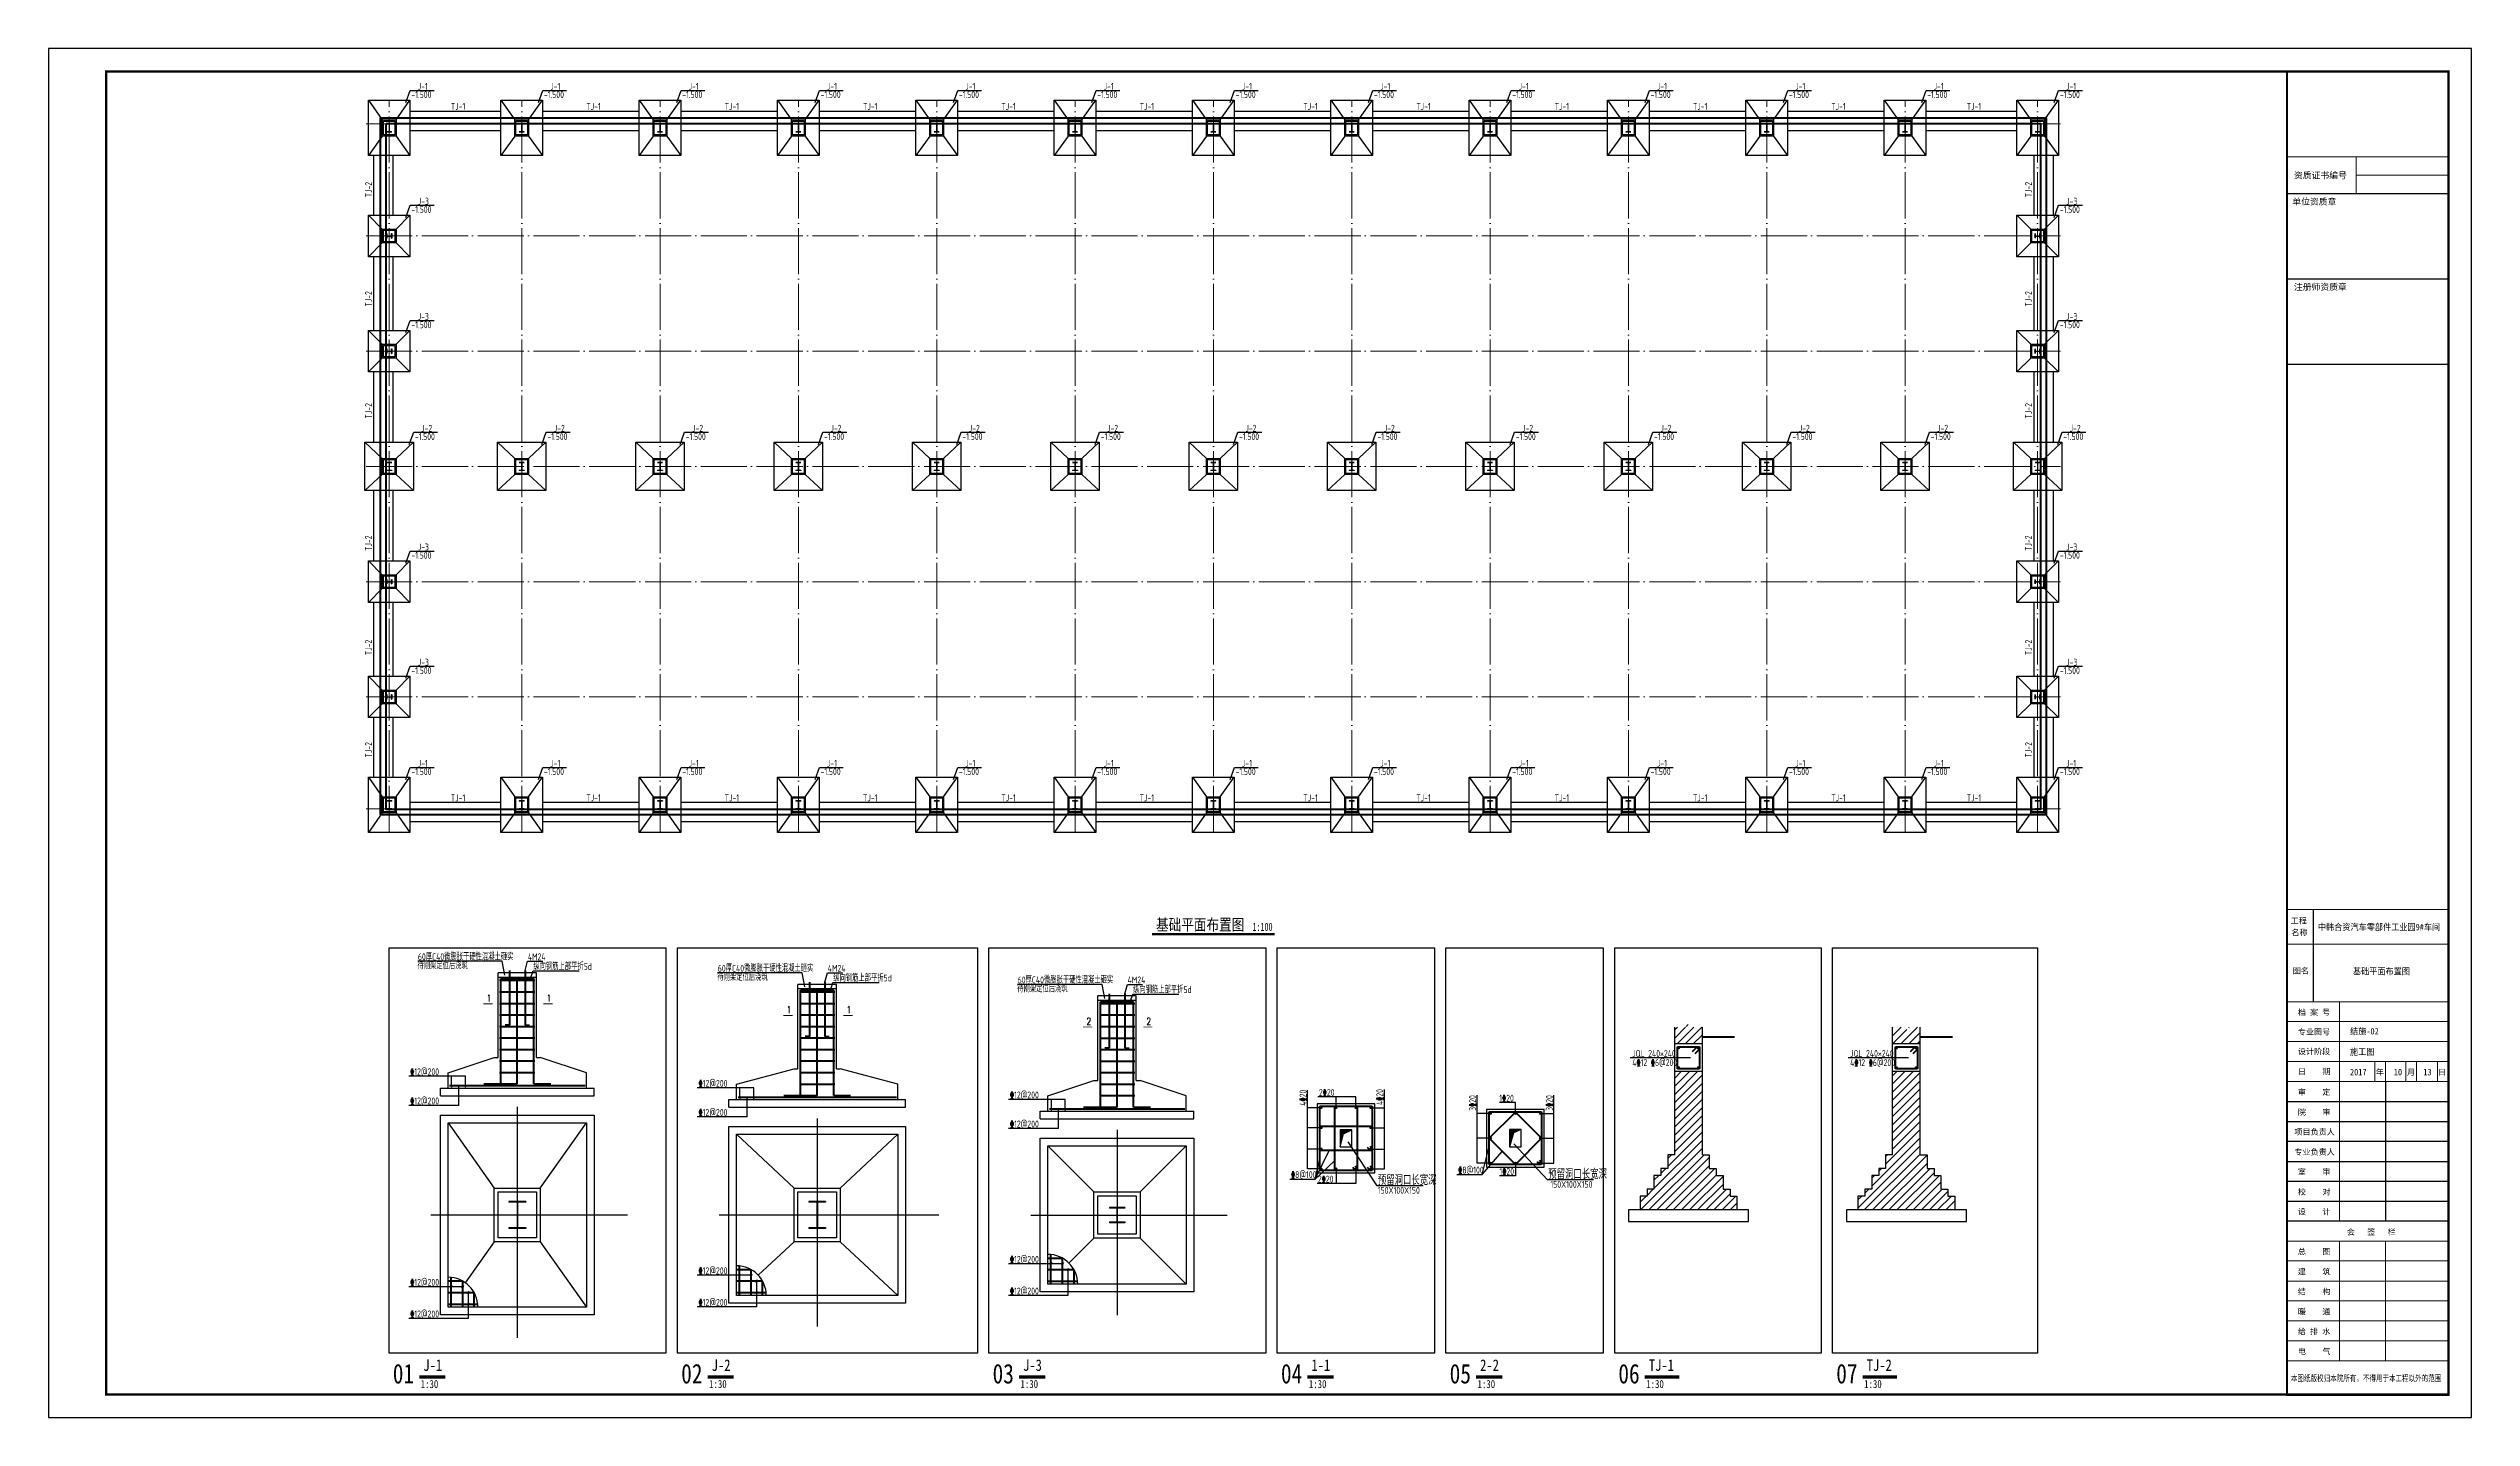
# Model space of a CAD drawing. Extents: x 4043574 to 4201224, y -1031091 to -644991.
# Drawn here: x 4043574 to 4148674, y -793491 to -734091 of the extents above; entities that cross this region are included whole.
import ezdxf

# ---------------------------------------------------------------- set-up
doc = ezdxf.new("R2010")
doc.units = 0
doc.header["$LTSCALE"] = 1000
doc.header["$MEASUREMENT"] = 0
doc.linetypes.add('DOTE', pattern=[2.42, 2, -0.2, 0.02, -0.2])
for name, color, linetype in [('DIM_LEAD', 3, 'Continuous'), ('DIM_SYMB', 3, 'Continuous'), ('PUB_DIM', 3, 'Continuous'), ('PUB_TEXT', 7, 'Continuous'), ('PUB_TITLE', 4, 'Continuous'), ('WALL', 9, 'Continuous'), ('字符串标注', 253, 'Continuous'), ('层0', 7, 'Continuous'), ('层10', 253, 'Continuous'), ('层502', 2, 'Continuous'), ('支座钢筋', 1, 'Continuous'), ('柱构件', 2, 'Continuous'), ('楼板负筋文字', 7, 'Continuous'), ('轴线__点划线', 253, 'Continuous'), ('钢筋', 1, 'Continuous'), ('钢筋标注', 253, 'Continuous')]:
    doc.layers.add(name, color=color, linetype=linetype)
doc.layers.add('DOTE', color=1, linetype='DOTE', lineweight=13)
doc.layers.add('图签', color=130, linetype='Continuous', lineweight=20)
doc.styles.add('BIANHAO', font='SIMHEI.TTF', dxfattribs={"width": 0.8})
doc.styles.add('BILI', font='SIMHEI.TTF', dxfattribs={"width": 0.7, "height": 350})
doc.styles.add('GBSTYLE', font='SIMPLEX.shx', dxfattribs={"width": 0.7, "bigfont": 'HZTXT.shx'})
doc.styles.add('TSSD', font='tssdeng.shx', dxfattribs={"width": 0.7, "height": 300, "bigfont": 'tssdchn.shx'})
doc.styles.add('TUMING', font='SimSun.ttf', dxfattribs={"width": 0.8, "height": 400})
doc.styles.add('图签字', font='SimSun.ttf', dxfattribs={"height": 250})

msp = doc.modelspace()

# ---------------------------------------------------------------- texts
at = {"layer": 'DIM_SYMB', "color": 3, "style": 'TUMING', "width": 0.8}
msp.add_text('基础平面布置图', height=500.9, dxfattribs=at).set_placement((4091616, -772358))
at = {"layer": 'DIM_SYMB', "color": 7, "style": 'TUMING', "width": 0.8}
for s, p in [('J-1', (4059833, -791468)), ('J-2', (4072340, -791468)), ('J-3', (4085848, -791468)), ('1-1', (4098356, -791468)), ('2-2', (4105673, -791468)), ('TJ-1', (4112990, -791468)), ('TJ-2', (4122440, -791468))]:
    msp.add_text(s, height=500.1, dxfattribs=at).set_placement(p)
at = {"layer": 'PUB_DIM', "linetype": 'ByBlock', "style": '图签字', "width": 0.9}
for s, p in [('基础平面布置图', (4143531, -774267)), ('结施-02', (4143406, -776871))]:
    msp.add_text(s, height=280.1, dxfattribs=at).set_placement(p)
at = {"layer": 'PUB_TEXT', "color": 3, "style": 'BILI', "width": 0.7}
msp.add_text('1:100', height=350.6, dxfattribs=at).set_placement((4095795, -772378))
at = {"layer": 'PUB_TEXT', "width": 0.8}
for s, height, style, p in [('01', 850.2, 'BIANHAO', (4058510, -792013)), ('02', 850.2, 'BIANHAO', (4071018, -792013)), ('03', 850.2, 'BIANHAO', (4084525, -792013)), ('04', 850.2, 'BIANHAO', (4097033, -792013)), ('05', 850.2, 'BIANHAO', (4104350, -792013)), ('06', 850.2, 'BIANHAO', (4111667, -792013)), ('07', 850.2, 'BIANHAO', (4121118, -792013)), ('1:30', 350.1, 'BILI', (4059721, -792212)), ('1:30', 350.1, 'BILI', (4072229, -792212)), ('1:30', 350.1, 'BILI', (4085736, -792212)), ('1:30', 350.1, 'BILI', (4098244, -792212)), ('1:30', 350.1, 'BILI', (4105561, -792212)), ('1:30', 350.1, 'BILI', (4112878, -792212)), ('1:30', 350.1, 'BILI', (4122329, -792212))]:
    msp.add_text(s, height=height, dxfattribs=dict(at, style=style)).set_placement(p)
at = {"layer": '楼板负筋文字', "style": 'TSSD', "width": 0.7}
for s, p in [('J-1', (4059592, -735886)), ('J-1', (4065342, -735886)), ('J-1', (4071342, -735886)), ('J-1', (4077342, -735886)), ('J-1', (4083342, -735886)), ('J-1', (4089342, -735886)), ('J-1', (4095342, -735886)), ('J-1', (4101342, -735886)), ('J-1', (4107342, -735886)), ('J-1', (4113342, -735886)), ('J-1', (4119342, -735886)), ('J-1', (4125342, -735886)), ('J-1', (4131092, -735886)), ('-1.500', (4059316, -736244)), ('TJ-1', (4061028, -736755)), ('-1.500', (4065066, -736244)), ('TJ-1', (4066903, -736755)), ('-1.500', (4071066, -736244)), ('TJ-1', (4072903, -736755)), ('-1.500', (4077066, -736244)), ('TJ-1', (4078903, -736755)), ('-1.500', (4083066, -736244)), ('TJ-1', (4084903, -736755)), ('-1.500', (4089066, -736244)), ('TJ-1', (4090903, -736755)), ('-1.500', (4095066, -736244)), ('TJ-1', (4098002, -736755)), ('-1.500', (4101066, -736244)), ('TJ-1', (4102903, -736755)), ('-1.500', (4107066, -736244)), ('TJ-1', (4108903, -736755)), ('-1.500', (4113066, -736244)), ('TJ-1', (4114903, -736755)), ('-1.500', (4119066, -736244)), ('TJ-1', (4120903, -736755)), ('-1.500', (4125066, -736244)), ('TJ-1', (4126778, -736755)), ('-1.500', (4130816, -736244)), ('-1.500', (4059316, -741229)), ('J-3', (4059592, -740871)), ('-1.500', (4130816, -741229)), ('J-3', (4131092, -740871)), ('-1.500', (4059316, -746229)), ('J-3', (4059592, -745871)), ('-1.500', (4130816, -746229)), ('J-3', (4131092, -745871)), ('-1.500', (4059466, -751079)), ('J-2', (4059742, -750721)), ('-1.500', (4065216, -751079)), ('J-2', (4065492, -750721)), ('-1.500', (4071216, -751079)), ('J-2', (4071492, -750721)), ('-1.500', (4077216, -751079)), ('J-2', (4077492, -750721)), ('-1.500', (4083216, -751079)), ('J-2', (4083492, -750721)), ('-1.500', (4089216, -751079)), ('J-2', (4089492, -750721)), ('-1.500', (4095216, -751079)), ('J-2', (4095492, -750721)), ('-1.500', (4101216, -751079)), ('J-2', (4101492, -750721)), ('-1.500', (4107216, -751079)), ('J-2', (4107492, -750721)), ('-1.500', (4113216, -751079)), ('J-2', (4113492, -750721)), ('-1.500', (4119216, -751079)), ('J-2', (4119492, -750721)), ('-1.500', (4125216, -751079)), ('J-2', (4125492, -750721)), ('-1.500', (4130966, -751079)), ('J-2', (4131242, -750721)), ('J-3', (4059592, -755871)), ('J-3', (4131092, -755871)), ('-1.500', (4059316, -756229)), ('-1.500', (4130816, -756229)), ('J-3', (4059592, -760871)), ('J-3', (4131092, -760871)), ('-1.500', (4059316, -761229)), ('-1.500', (4130816, -761229)), ('J-1', (4059592, -765256)), ('J-1', (4065342, -765256)), ('J-1', (4071342, -765256)), ('J-1', (4077342, -765256)), ('J-1', (4083342, -765256)), ('J-1', (4089342, -765256)), ('J-1', (4095342, -765256)), ('J-1', (4101342, -765256)), ('J-1', (4107342, -765256)), ('J-1', (4113342, -765256)), ('J-1', (4119342, -765256)), ('J-1', (4125342, -765256)), ('J-1', (4131092, -765256)), ('-1.500', (4059316, -765614)), ('-1.500', (4065066, -765614)), ('-1.500', (4071066, -765614)), ('-1.500', (4077066, -765614)), ('-1.500', (4083066, -765614)), ('-1.500', (4089066, -765614)), ('-1.500', (4095066, -765614)), ('-1.500', (4101066, -765614)), ('-1.500', (4107066, -765614)), ('-1.500', (4113066, -765614)), ('-1.500', (4119066, -765614)), ('-1.500', (4125066, -765614)), ('-1.500', (4130816, -765614)), ('TJ-1', (4061028, -766755)), ('TJ-1', (4066903, -766755)), ('TJ-1', (4072903, -766755)), ('TJ-1', (4078903, -766755)), ('TJ-1', (4084903, -766755)), ('TJ-1', (4090903, -766755)), ('TJ-1', (4098002, -766755)), ('TJ-1', (4102903, -766755)), ('TJ-1', (4108903, -766755)), ('TJ-1', (4114903, -766755)), ('TJ-1', (4120903, -766755)), ('TJ-1', (4126778, -766755))]:
    msp.add_text(s, height=300.4, dxfattribs=at).set_placement(p)
for p in [(4057605, -740551), (4129605, -740551), (4057605, -745292), (4129605, -745292), (4057605, -750146), (4129605, -750146), (4057605, -755892), (4129605, -755892), (4057605, -760413), (4129605, -760413), (4057605, -764856), (4129605, -764856)]:
    msp.add_text('TJ-2', height=300.4, rotation=90, dxfattribs=at).set_placement(p)

# ---------------------------------------------------------------- blocks, each defined once
blk = doc.blocks.new('JC3-3')
for color, points in [(1, [(-102, 925, 1), (-78, 925, 1)]), (1, [(114, 925, 1), (138, 925, 1)]), (1, [(351, 925, -1), (327, 925, -1)]), (1, [(-102, 711, -1), (-78, 711, -1)]), (256, [(74, 785), (74, 635), (108, 757), (174, 785)]), (1, [(351, 711, 1), (327, 711, 1)]), (1, [(-102, 495, -1), (-78, 495, -1)]), (1, [(114, 495, -1), (138, 495, -1)]), (1, [(351, 495, 1), (327, 495, 1)])]:
    blk.add_hatch(color=color).paths.add_polyline_path(points)
for p, q in [((-165, 397, 0), (-104, 639, 0)), ((108, 757, 0), (74, 635, 0)), ((174, 785, 0), (108, 757, 0)), ((404, 349, 0), (112, 661, 0)), ((-165, 397, 0), (10, 596, 0)), ((-383, 397, 0), (-165, 397, 0)), ((803, 349, 0), (404, 349, 0))]:
    blk.add_line(p, q)
at = {"elevation": 0}
blk.add_lwpolyline([(74, 635), (174, 635), (174, 785), (74, 785)], close=True, dxfattribs=at)
at = {"layer": 'DIM_LEAD'}
for p, q in [((-90, 924, 0), (-208, 924, 0)), ((339, 924, 0), (457, 924, 0)), ((-90, 710, 0), (-208, 710, 0)), ((339, 710, 0), (457, 710, 0)), ((-90, 495, 0), (-208, 495, 0)), ((339, 495, 0), (457, 495, 0)), ((124, 384, 0), (-13, 384, 0))]:
    blk.add_line(p, q, dxfattribs=at)
at = {"layer": 'PUB_DIM'}
for p, q in [((-208, 495, 0), (-208, 1084, 0)), ((457, 495, 0), (457, 1084, 0)), ((124, 1021, 0), (-13, 1021, 0)), ((124, 925, 0), (124, 1021, 0)), ((124, 495, 0), (124, 384, 0))]:
    blk.add_line(p, q, dxfattribs=at)
at = {"layer": '层502'}
for p, q in [((-126, 960, 0), (-126, 460, 0)), ((374, 960, 0), (-126, 960, 0)), ((374, 460, 0), (374, 960, 0)), ((-126, 460, 0), (374, 460, 0))]:
    blk.add_line(p, q, dxfattribs=at)
at = {"layer": '支座钢筋', "lineweight": 40}
for p, q in [((-104, 482, 0), (-104, 939, 0)), ((-104, 939, 0), (352, 939, 0)), ((-104, 710, 0), (124, 938, 0)), ((352, 710, 0), (124, 938, 0)), ((352, 939, 0), (352, 482, 0)), ((-104, 710, 0), (124, 482, 0)), ((352, 710, 0), (124, 482, 0)), ((352, 482, 0), (-104, 482, 0)), ((334, 482, 0), (313, 507, 0)), ((334, 520, 0), (352, 500, 0))]:
    blk.add_line(p, q, dxfattribs=at)
at = {"layer": '钢筋标注', "style": 'TSSD', "width": 0.7}
for p in [(-218, 948, 0), (448, 948, 0)]:
    blk.add_text('3\x8420', height=60, rotation=90, dxfattribs=at).set_placement(p)
for s, height, p in [('1\x8420', 60, (-16, 1028, 0)), ('\x848@100', 60, (-372, 404, 0)), ('1\x8420', 60, (-14, 392, 0)), ('预留洞口长宽深', 80, (409, 356, 0)), ('150X100X150', 60, (428, 280, 0))]:
    blk.add_text(s, height=height, dxfattribs=at).set_placement(p)
blk = doc.blocks.new('JC2-2')
for color, points in [(1, [(-226, 1136, 1), (-202, 1136, 1)]), (1, [(-97, 1136, 1), (-73, 1136, 1)]), (1, [(97, 1136, -1), (73, 1136, -1)]), (1, [(226, 1136, -1), (202, 1136, -1)]), (1, [(-226, 962, -1), (-202, 962, -1)]), (256, [(-50, 946), (-50, 796), (-21, 911), (50, 946)]), (1, [(226, 962, 1), (202, 962, 1)]), (1, [(-226, 779, -1), (-202, 779, -1)]), (1, [(226, 779, 1), (202, 779, 1)]), (1, [(-226, 606, -1), (-202, 606, -1)]), (1, [(-97, 606, -1), (-73, 606, -1)]), (1, [(97, 606, 1), (73, 606, 1)]), (1, [(226, 606, 1), (202, 606, 1)])]:
    blk.add_hatch(color=color).paths.add_polyline_path(points)
for p, q in [((-50, 796, 0), (-21, 911, 0)), ((-21, 911, 0), (50, 946, 0)), ((271, 458, 0), (19, 841, 0)), ((-266, 518, 0), (-146, 765, 0)), ((-266, 518, 0), (-228, 695, 0)), ((-266, 518, 0), (-98, 680, 0)), ((-488, 518, 0), (-266, 518, 0)), ((670, 458, 0), (271, 458, 0))]:
    blk.add_line(p, q)
at = {"elevation": 0}
blk.add_lwpolyline([(-50, 796), (50, 796), (50, 946), (-50, 946)], close=True, dxfattribs=at)
at = {"layer": 'DIM_LEAD'}
for p, q in [((-215, 1135, 0), (-333, 1135, 0)), ((215, 1135, 0), (333, 1135, 0)), ((-215, 961, 0), (-333, 961, 0)), ((215, 961, 0), (333, 961, 0)), ((-215, 778, 0), (-333, 778, 0)), ((215, 778, 0), (333, 778, 0)), ((-215, 606, 0), (-333, 606, 0)), ((86, 480, 0), (-250, 480, 0)), ((215, 606, 0), (333, 606, 0))]:
    blk.add_line(p, q, dxfattribs=at)
at = {"layer": 'PUB_DIM'}
for p, q in [((-333, 606, 0), (-333, 1288, 0)), ((333, 606, 0), (333, 1295, 0)), ((86, 1232, 0), (-244, 1232, 0)), ((-86, 1136, 0), (-86, 1232, 0)), ((86, 1136, 0), (86, 1232, 0)), ((-86, 607, 0), (-86, 480, 0)), ((86, 607, 0), (86, 480, 0))]:
    blk.add_line(p, q, dxfattribs=at)
at = {"layer": '层502'}
for p, q in [((-250, 1171, 0), (-250, 571, 0)), ((250, 1171, 0), (-250, 1171, 0)), ((250, 571, 0), (250, 1171, 0)), ((-250, 571, 0), (250, 571, 0))]:
    blk.add_line(p, q, dxfattribs=at)
at = {"layer": '支座钢筋', "lineweight": 40}
for p, q in [((-228, 593, 0), (-228, 1150, 0)), ((-228, 1150, 0), (228, 1150, 0)), ((-98, 593, 0), (-98, 1150, 0)), ((98, 1150, 0), (98, 593, 0)), ((228, 1150, 0), (228, 593, 0)), ((-228, 976, 0), (228, 976, 0)), ((228, 765, 0), (-228, 765, 0)), ((79, 632, 0), (98, 612, 0)), ((209, 765, 0), (188, 790, 0)), ((210, 804, 0), (228, 784, 0)), ((210, 632, 0), (228, 612, 0)), ((228, 593, 0), (-228, 593, 0)), ((79, 593, 0), (58, 618, 0)), ((209, 593, 0), (188, 618, 0))]:
    blk.add_line(p, q, dxfattribs=at)
at = {"layer": '钢筋标注', "style": 'TSSD', "width": 0.7}
for p in [(-342, 1154, 0), (323, 1160, 0)]:
    blk.add_text('4\x8420', height=60, rotation=90, dxfattribs=at).set_placement(p)
for s, height, p in [('2\x8420', 60, (-235, 1239, 0)), ('\x848@100', 60, (-477, 526, 0)), ('2\x8420', 60, (-244, 487, 0)), ('预留洞口长宽深', 80, (276, 466, 0)), ('150X100X150', 60, (276, 390, 0))]:
    blk.add_text(s, height=height, dxfattribs=at).set_placement(p)
blk = doc.blocks.new('J-2')
for points in [[(-1017, 3096, -1), (-993, 3096, -1)], [(-837, 3096, -1), (-813, 3096, -1)]]:
    blk.add_hatch(color=1).paths.add_polyline_path(points)
for p, q in [((-250, 3477, 0), (-250, 4577, 0)), ((250, 4577, 0), (-250, 4577, 0)), ((250, 4517, 0), (-250, 4517, 0)), ((250, 3477, 0), (250, 4577, 0)), ((-1050, 3277, 0), (-300, 3477, 0)), ((-300, 3477, 0), (-250, 3477, 0)), ((250, 3477, 0), (300, 3477, 0)), ((1050, 3277, 0), (300, 3477, 0)), ((-825, 3231, 0), (-1562, 3231, 0)), ((-1050, 3077, 0), (-1050, 3277, 0)), ((-1005, 3097, 0), (-1005, 3231, 0)), ((-825, 3097, 0), (-825, 3231, 0)), ((1050, 3077, 0), (1050, 3277, 0)), ((-912, 2852, 0), (-1562, 2852, 0)), ((-1150, 2977, 0), (-1150, 3077, 0)), ((-1150, 3077, 0), (1150, 3077, 0)), ((-1150, 2977, 0), (1150, 2977, 0)), ((-912, 2852, 0), (-912, 3109, 0)), ((1150, 2977, 0), (1150, 3077, 0)), ((-1050, 2626, 0), (-300, 1926, 0)), ((300, 1926, 0), (1050, 2626, 0)), ((-300, 1226, 0), (-766, 790, 0)), ((300, 1226, 0), (1050, 526, 0)), ((-996, 806, 0), (-1024, 778, 0)), ((-846, 806, 0), (-874, 778, 0)), ((-776, 730, 0), (-805, 702, 0)), ((-790, 731, 0), (-790, 379, 0)), ((-776, 580, 0), (-805, 552, 0))]:
    blk.add_line(p, q)
at = {"color": 1, "lineweight": 40}
for p, q in [((-230, 4480, 0), (230, 4480, 0)), ((-215, 3132, 0), (-215, 4502, 0)), ((-215, 4502, 0), (215, 4502, 0)), ((-101, 4607, 0), (-101, 3897, 0)), ((0, 3132, 0), (0, 4502, 0)), ((101, 4607, 0), (101, 3897, 0)), ((215, 3132, 0), (215, 4502, 0)), ((-230, 4330, 0), (230, 4330, 0)), ((-230, 4180, 0), (230, 4180, 0)), ((-230, 4030, 0), (230, 4030, 0)), ((-230, 3880, 0), (230, 3880, 0)), ((-101, 3897, 0), (-158, 3897, 0)), ((101, 3897, 0), (158, 3897, 0)), ((-230, 3730, 0), (230, 3730, 0)), ((-230, 3580, 0), (230, 3580, 0)), ((-230, 3430, 0), (230, 3430, 0)), ((-230, 3280, 0), (230, 3280, 0)), ((-1030, 3109, 0), (1032, 3109, 0)), ((-435, 3132, 0), (-215, 3132, 0)), ((-220, 3132, 0), (0, 3132, 0)), ((215, 3132, 0), (435, 3132, 0)), ((-1050, 866, 0), (-863, 866, 0)), ((-1050, 716, 0), (-712, 716, 0)), ((-1010, 526, 0), (-1010, 911, 0)), ((-860, 526, 0), (-860, 864, 0)), ((-710, 526, 0), (-710, 712, 0)), ((-1050, 566, 0), (-664, 566, 0))]:
    blk.add_line(p, q, dxfattribs=at)
at = {"ltscale": 50, "const_width": 11.3, "elevation": 0}
for points in [[(-441, 4173), (-320, 4173)], [(340, 4173), (460, 4173)]]:
    blk.add_lwpolyline(points, dxfattribs=at)
at = {"elevation": 0}
for points in [[(-300, 1926), (300, 1926), (300, 1226), (-300, 1226)], [(-250, 1876), (250, 1876), (250, 1276), (-250, 1276)]]:
    blk.add_lwpolyline(points, close=True, dxfattribs=at)
blk.add_arc((-1050, 526, 0), 388, 0, 90)
at = {"layer": '字符串标注'}
for p, q in [((-160, 4545, 0), (-195, 4728, 0)), ((101, 4607, 0), (135, 4728, 0)), ((172, 4502, 0), (205, 4602, 0))]:
    blk.add_line(p, q, dxfattribs=at)
at = {"layer": '层10', "elevation": 0}
for points in [[(-1150, 2726), (1150, 2726), (1150, 426), (-1150, 426)], [(-1050, 2626), (1050, 2626), (1050, 526), (-1050, 526)]]:
    blk.add_lwpolyline(points, close=True, dxfattribs=at)
at = {"layer": '柱构件'}
for p, q in [((110, 1751, 0), (-110, 1751, 0)), ((-110, 1751, 0), (110, 1751, 0)), ((-110, 1751, 0), (-110, 1741, 0)), ((-3, 1741, 0), (-110, 1741, 0)), ((-3, 1741, 0), (-3, 1411, 0)), ((110, 1741, 0), (3, 1741, 0)), ((3, 1741, 0), (3, 1411, 0)), ((110, 1751, 0), (110, 1741, 0)), ((-110, 1411, 0), (-3, 1411, 0)), ((-110, 1411, 0), (-110, 1401, 0)), ((110, 1401, 0), (-110, 1401, 0)), ((3, 1411, 0), (110, 1411, 0)), ((110, 1411, 0), (110, 1401, 0))]:
    blk.add_line(p, q, dxfattribs=at)
at = {"layer": '轴线__点划线', "color": 1, "ltscale": 0.05}
for p, q in [((0, 2833, 0), (0, 124, 0)), ((-1274, 1576, 0), (1583, 1576, 0))]:
    blk.add_line(p, q, dxfattribs=at)
at = {"layer": '钢筋标注'}
for p, q in [((-195, 4728, 0), (-1295, 4728, 0)), ((135, 4728, 0), (331, 4728, 0)), ((205, 4602, 0), (805, 4602, 0)), ((-847, 792, 0), (-1562, 792, 0)), ((-790, 379, 0), (-1562, 379, 0))]:
    blk.add_line(p, q, dxfattribs=at)
at = {"ltscale": 50, "style": 'GBSTYLE', "width": 0.8}
for p in [(-398, 4203, 0), (382, 4203, 0)]:
    blk.add_text('1', height=90, dxfattribs=at).set_placement(p)
at = {"layer": '钢筋标注', "style": 'TSSD', "width": 0.7}
for s, p in [('60厚C40微膨胀干硬性混凝土砸实', (-1293, 4741, 0)), ('4M24', (138, 4741, 0)), ('待刚架定位后浇筑', (-1299, 4626, 0)), ('纵向钢筋上部平折5d', (209, 4615, 0)), ('\x8412@200', (-1544, 3244, 0)), ('\x8412@200', (-1544, 2865, 0)), ('\x8412@200', (-1544, 804, 0)), ('\x8412@200', (-1544, 392, 0))]:
    blk.add_text(s, height=90, dxfattribs=at).set_placement(p)
blk = doc.blocks.new('J-1')
for points in [[(-867, 3396, -1), (-843, 3396, -1)], [(-687, 3396, -1), (-663, 3396, -1)]]:
    blk.add_hatch(color=1).paths.add_polyline_path(points)
for p, q in [((-250, 3777, 0), (-250, 4877, 0)), ((250, 4877, 0), (-250, 4877, 0)), ((250, 4817, 0), (-250, 4817, 0)), ((250, 3777, 0), (250, 4877, 0)), ((-675, 3531, 0), (-1412, 3531, 0)), ((-900, 3577, 0), (-300, 3777, 0)), ((-900, 3377, 0), (-900, 3577, 0)), ((-855, 3397, 0), (-855, 3531, 0)), ((-675, 3397, 0), (-675, 3531, 0)), ((-300, 3777, 0), (-250, 3777, 0)), ((250, 3777, 0), (300, 3777, 0)), ((900, 3577, 0), (300, 3777, 0)), ((900, 3377, 0), (900, 3577, 0)), ((-1000, 3277, 0), (-1000, 3377, 0)), ((-1000, 3377, 0), (1000, 3377, 0)), ((-1000, 3277, 0), (1000, 3277, 0)), ((-762, 3152, 0), (-762, 3409, 0)), ((1000, 3277, 0), (1000, 3377, 0)), ((-762, 3152, 0), (-1412, 3152, 0)), ((-900, 2926, 0), (-300, 2076, 0)), ((300, 2076, 0), (900, 2926, 0)), ((-300, 1376, 0), (-676, 843, 0)), ((300, 1376, 0), (900, 526, 0)), ((-846, 806, 0), (-874, 778, 0)), ((-696, 806, 0), (-724, 778, 0)), ((-626, 730, 0), (-655, 702, 0)), ((-640, 731, 0), (-640, 379, 0)), ((-626, 580, 0), (-655, 552, 0))]:
    blk.add_line(p, q)
at = {"color": 1, "lineweight": 40}
for p, q in [((-230, 4780, 0), (230, 4780, 0)), ((-215, 3432, 0), (-215, 4802, 0)), ((-215, 4802, 0), (215, 4802, 0)), ((-101, 4907, 0), (-101, 4197, 0)), ((0, 3432, 0), (0, 4802, 0)), ((101, 4907, 0), (101, 4197, 0)), ((215, 3432, 0), (215, 4802, 0)), ((-230, 4630, 0), (230, 4630, 0)), ((-230, 4480, 0), (230, 4480, 0)), ((-230, 4330, 0), (230, 4330, 0)), ((-230, 4180, 0), (230, 4180, 0)), ((-101, 4197, 0), (-158, 4197, 0)), ((101, 4197, 0), (158, 4197, 0)), ((-230, 4030, 0), (230, 4030, 0)), ((-230, 3880, 0), (230, 3880, 0)), ((-230, 3730, 0), (230, 3730, 0)), ((-230, 3580, 0), (230, 3580, 0)), ((-880, 3409, 0), (882, 3409, 0)), ((-435, 3432, 0), (-215, 3432, 0)), ((-220, 3432, 0), (0, 3432, 0)), ((215, 3432, 0), (435, 3432, 0)), ((-900, 866, 0), (-713, 866, 0)), ((-900, 716, 0), (-562, 716, 0)), ((-860, 526, 0), (-860, 911, 0)), ((-710, 526, 0), (-710, 864, 0)), ((-560, 526, 0), (-560, 712, 0)), ((-900, 566, 0), (-514, 566, 0))]:
    blk.add_line(p, q, dxfattribs=at)
at = {"ltscale": 50, "const_width": 11.3, "elevation": 0}
for points in [[(-441, 4473), (-320, 4473)], [(340, 4473), (460, 4473)]]:
    blk.add_lwpolyline(points, dxfattribs=at)
at = {"elevation": 0}
for points in [[(-300, 2076), (300, 2076), (300, 1376), (-300, 1376)], [(-250, 2026), (250, 2026), (250, 1426), (-250, 1426)]]:
    blk.add_lwpolyline(points, close=True, dxfattribs=at)
blk.add_arc((-900, 526, 0), 388, 0, 90)
at = {"layer": '字符串标注'}
for p, q in [((-160, 4845, 0), (-195, 5028, 0)), ((101, 4907, 0), (135, 5028, 0)), ((172, 4802, 0), (205, 4902, 0))]:
    blk.add_line(p, q, dxfattribs=at)
at = {"layer": '层10', "elevation": 0}
for points in [[(-1000, 3026), (1000, 3026), (1000, 426), (-1000, 426)], [(-900, 2926), (900, 2926), (900, 526), (-900, 526)]]:
    blk.add_lwpolyline(points, close=True, dxfattribs=at)
at = {"layer": '柱构件'}
for p, q in [((110, 1901, 0), (-110, 1901, 0)), ((-110, 1901, 0), (110, 1901, 0)), ((-110, 1901, 0), (-110, 1891, 0)), ((110, 1901, 0), (110, 1891, 0)), ((-3, 1891, 0), (-110, 1891, 0)), ((-3, 1891, 0), (-3, 1561, 0)), ((110, 1891, 0), (3, 1891, 0)), ((3, 1891, 0), (3, 1561, 0)), ((-110, 1561, 0), (-3, 1561, 0)), ((-110, 1561, 0), (-110, 1551, 0)), ((110, 1551, 0), (-110, 1551, 0)), ((3, 1561, 0), (110, 1561, 0)), ((110, 1561, 0), (110, 1551, 0))]:
    blk.add_line(p, q, dxfattribs=at)
at = {"layer": '轴线__点划线', "color": 1, "ltscale": 0.05}
for p, q in [((0, 3133, 0), (0, 124, 0)), ((-1124, 1726, 0), (1433, 1726, 0))]:
    blk.add_line(p, q, dxfattribs=at)
at = {"layer": '钢筋标注'}
for p, q in [((-195, 5028, 0), (-1295, 5028, 0)), ((135, 5028, 0), (331, 5028, 0)), ((205, 4902, 0), (805, 4902, 0)), ((-697, 792, 0), (-1412, 792, 0)), ((-640, 379, 0), (-1412, 379, 0))]:
    blk.add_line(p, q, dxfattribs=at)
at = {"ltscale": 50, "style": 'GBSTYLE', "width": 0.8}
for p in [(-398, 4503, 0), (382, 4503, 0)]:
    blk.add_text('1', height=90, dxfattribs=at).set_placement(p)
at = {"layer": '钢筋标注', "style": 'TSSD', "width": 0.7}
for s, p in [('60厚C40微膨胀干硬性混凝土砸实', (-1293, 5041, 0)), ('4M24', (138, 5041, 0)), ('待刚架定位后浇筑', (-1299, 4926, 0)), ('纵向钢筋上部平折5d', (209, 4915, 0)), ('\x8412@200', (-1394, 3544, 0)), ('\x8412@200', (-1394, 3165, 0)), ('\x8412@200', (-1394, 804, 0)), ('\x8412@200', (-1394, 392, 0))]:
    blk.add_text(s, height=90, dxfattribs=at).set_placement(p)
blk = doc.blocks.new('J-3')
for points in [[(-867, 2796, -1), (-843, 2796, -1)], [(-687, 2796, -1), (-663, 2796, -1)]]:
    blk.add_hatch(color=1).paths.add_polyline_path(points)
for p, q in [((-250, 3177, 0), (-250, 4277, 0)), ((250, 4277, 0), (-250, 4277, 0)), ((250, 4217, 0), (-250, 4217, 0)), ((250, 3177, 0), (250, 4277, 0)), ((-900, 2977, 0), (-300, 3177, 0)), ((-300, 3177, 0), (-250, 3177, 0)), ((250, 3177, 0), (300, 3177, 0)), ((900, 2977, 0), (300, 3177, 0)), ((-675, 2931, 0), (-1412, 2931, 0)), ((-900, 2777, 0), (-900, 2977, 0)), ((-855, 2797, 0), (-855, 2931, 0)), ((-675, 2797, 0), (-675, 2931, 0)), ((900, 2777, 0), (900, 2977, 0)), ((-762, 2552, 0), (-1412, 2552, 0)), ((-1000, 2677, 0), (-1000, 2777, 0)), ((-1000, 2777, 0), (1000, 2777, 0)), ((-1000, 2677, 0), (1000, 2677, 0)), ((-762, 2552, 0), (-762, 2809, 0)), ((1000, 2677, 0), (1000, 2777, 0)), ((-900, 2326, 0), (-300, 1726, 0)), ((300, 1726, 0), (900, 2326, 0)), ((-300, 1126, 0), (-626, 800, 0)), ((300, 1126, 0), (900, 526, 0)), ((-846, 806, 0), (-874, 778, 0)), ((-696, 806, 0), (-724, 778, 0)), ((-626, 730, 0), (-655, 702, 0)), ((-640, 731, 0), (-640, 379, 0)), ((-626, 580, 0), (-655, 552, 0))]:
    blk.add_line(p, q)
at = {"color": 1, "lineweight": 40}
for p, q in [((-230, 4180, 0), (230, 4180, 0)), ((-215, 2832, 0), (-215, 4202, 0)), ((-215, 4202, 0), (215, 4202, 0)), ((-101, 4307, 0), (-101, 3597, 0)), ((0, 2832, 0), (0, 4202, 0)), ((101, 4307, 0), (101, 3597, 0)), ((215, 2832, 0), (215, 4202, 0)), ((-230, 4030, 0), (230, 4030, 0)), ((-230, 3880, 0), (230, 3880, 0)), ((-230, 3730, 0), (230, 3730, 0)), ((-230, 3580, 0), (230, 3580, 0)), ((-101, 3597, 0), (-158, 3597, 0)), ((101, 3597, 0), (158, 3597, 0)), ((-230, 3430, 0), (230, 3430, 0)), ((-230, 3280, 0), (230, 3280, 0)), ((-230, 3130, 0), (230, 3130, 0)), ((-230, 2980, 0), (230, 2980, 0)), ((-880, 2809, 0), (882, 2809, 0)), ((-435, 2832, 0), (-215, 2832, 0)), ((-220, 2832, 0), (0, 2832, 0)), ((215, 2832, 0), (435, 2832, 0)), ((-900, 866, 0), (-713, 866, 0)), ((-900, 716, 0), (-562, 716, 0)), ((-860, 526, 0), (-860, 911, 0)), ((-710, 526, 0), (-710, 864, 0)), ((-560, 526, 0), (-560, 712, 0)), ((-900, 566, 0), (-514, 566, 0))]:
    blk.add_line(p, q, dxfattribs=at)
at = {"ltscale": 50, "const_width": 11.3, "elevation": 0}
for points in [[(-441, 3873), (-320, 3873)], [(340, 3873), (460, 3873)]]:
    blk.add_lwpolyline(points, dxfattribs=at)
at = {"elevation": 0}
for points in [[(-300, 1726), (300, 1726), (300, 1126), (-300, 1126)], [(-250, 1676), (250, 1676), (250, 1176), (-250, 1176)]]:
    blk.add_lwpolyline(points, close=True, dxfattribs=at)
blk.add_arc((-900, 526, 0), 388, 0, 90)
at = {"layer": '字符串标注'}
for p, q in [((-160, 4245, 0), (-195, 4428, 0)), ((101, 4307, 0), (135, 4428, 0)), ((172, 4202, 0), (205, 4302, 0))]:
    blk.add_line(p, q, dxfattribs=at)
at = {"layer": '层10', "elevation": 0}
for points in [[(-1000, 2426), (1000, 2426), (1000, 426), (-1000, 426)], [(-900, 2326), (900, 2326), (900, 526), (-900, 526)]]:
    blk.add_lwpolyline(points, close=True, dxfattribs=at)
at = {"layer": '柱构件'}
for p, q in [((100, 1526, 0), (-100, 1526, 0)), ((-100, 1526, 0), (100, 1526, 0)), ((-100, 1526, 0), (-100, 1516, 0)), ((-3, 1516, 0), (-100, 1516, 0)), ((-100, 1336, 0), (-3, 1336, 0)), ((-100, 1336, 0), (-100, 1326, 0)), ((100, 1326, 0), (-100, 1326, 0)), ((-3, 1516, 0), (-3, 1336, 0)), ((100, 1516, 0), (3, 1516, 0)), ((3, 1516, 0), (3, 1336, 0)), ((3, 1336, 0), (100, 1336, 0)), ((100, 1526, 0), (100, 1516, 0)), ((100, 1336, 0), (100, 1326, 0))]:
    blk.add_line(p, q, dxfattribs=at)
at = {"layer": '轴线__点划线', "color": 1, "ltscale": 0.05}
for p, q in [((0, 2533, 0), (0, 124, 0)), ((-1124, 1426, 0), (1433, 1426, 0))]:
    blk.add_line(p, q, dxfattribs=at)
at = {"layer": '钢筋标注'}
for p, q in [((-195, 4428, 0), (-1295, 4428, 0)), ((135, 4428, 0), (331, 4428, 0)), ((205, 4302, 0), (805, 4302, 0)), ((-697, 792, 0), (-1412, 792, 0)), ((-640, 379, 0), (-1412, 379, 0))]:
    blk.add_line(p, q, dxfattribs=at)
at = {"ltscale": 50, "style": 'GBSTYLE', "width": 0.8}
for p in [(-398, 3903, 0), (382, 3903, 0)]:
    blk.add_text('2', height=90, dxfattribs=at).set_placement(p)
at = {"layer": '钢筋标注', "style": 'TSSD', "width": 0.7}
for s, p in [('待刚架定位后浇筑', (-1299, 4326, 0)), ('60厚C40微膨胀干硬性混凝土砸实', (-1293, 4441, 0)), ('4M24', (138, 4441, 0)), ('纵向钢筋上部平折5d', (209, 4315, 0)), ('\x8412@200', (-1394, 2944, 0)), ('\x8412@200', (-1394, 2565, 0)), ('\x8412@200', (-1394, 804, 0)), ('\x8412@200', (-1394, 392, 0))]:
    blk.add_text(s, height=90, dxfattribs=at).set_placement(p)
blk = doc.blocks.new('$titleblk$00000195')
at = {"color": 4}
for p, q in [((-58.6, -137), (-58.6, -177)), ((-70, -220.2), (0, -220.2)), ((-27.3, -211.6), (-27.3, -272.1)), ((-70, -228.9), (0, -228.9)), ((-70, -237.5), (0, -237.5)), ((-70, -246.2), (0, -246.2)), ((-70, -254.8), (0, -254.8)), ((-70, -263.5), (0, -263.5))]:
    blk.add_line(p, q, dxfattribs=at)
at = {"color": 4, "const_width": 0.5}
blk.add_lwpolyline([(0, 136.4), (-70, 136.4)], dxfattribs=at)
at = {"layer": '图签', "color": 4}
for p, q in [((-40, 189.4), (-40, 173.4)), ((0, 181.4), (-40, 181.4)), ((-70, -185.6), (0, -185.6)), ((0, -194.3), (-70, -194.3)), ((-70, -202.9), (0, -202.9)), ((-52.3, -202.9), (-4.8, -202.9)), ((-47.3, -211.6), (-47.3, -202.9)), ((-31.9, -202.9), (-31.9, -211.6)), ((-27.3, -202.9), (-27.3, -211.6)), ((-18.5, -202.9), (-18.5, -211.6)), ((-13.8, -202.9), (-13.8, -211.6)), ((-4.8, -202.9), (-4.8, -211.6)), ((-4.8, -202.9), (-4.8, -211.6)), ((-47.3, -272.1), (-47.3, -211.6)), ((-4.8, -211.6), (-30.7, -211.6)), ((-27.3, -211.6), (-27.3, -272.1)), ((-70, -272.1), (0, -272.1)), ((-30.7, -272.1), (-52.3, -272.1)), ((-70, -280.8), (0, -280.8)), ((-47.3, -332.7), (-47.3, -280.8)), ((-47.3, -280.8), (-30.7, -280.8)), ((-27.3, -280.8), (-27.3, -332.7)), ((-27.3, -280.8), (-27.3, -332.7)), ((-70, -289.4), (0, -289.4)), ((-70, -298.1), (0, -298.1)), ((-70, -306.7), (0, -306.7)), ((-70, -315.4), (0, -315.4)), ((-70, -324), (0, -324)), ((-30.7, -332.7), (-47.3, -332.7))]:
    blk.add_line(p, q, dxfattribs=at)
at = {"layer": '图签'}
blk.add_line((-47.3, -211.6), (-47.3, -177), dxfattribs=at)
at = {"layer": '图签', "color": 4, "const_width": 0.8}
blk.add_lwpolyline([(-70, 226.4), (0, 226.4), (0, -347.6), (-70, -347.6), (-70, 226.4)], close=True, dxfattribs=at)
at = {"layer": '图签', "color": 4, "const_width": 0.5}
for points in [[(0, 189.4), (-70, 189.4)], [(0, 173.4), (-70, 173.4)], [(0, 99.4), (-70, 99.4)], [(0, -137), (-70, -137)], [(0, -152), (-70, -152)], [(0, -177), (-70, -177)], [(0, -211.6), (-70, -211.6)], [(-70, -272.1), (0, -272.1)], [(-70, -272.1), (0, -272.1)], [(-70, -332.7), (0, -332.7)]]:
    blk.add_lwpolyline(points, dxfattribs=at)
at = {"linetype": 'Continuous', "style": '图签字'}
for s, height, p in [('资质证书编号', 2.73, (-67, 180)), ('单位资质章', 2.73, (-67.7, 168.6)), ('注册师资质章', 2.73, (-67, 131.6)), ('工程', 2.5, (-68.4, -143.1)), ('名称', 2.5, (-68.1, -148.2)), ('图名', 2.5, (-67.5, -164.8)), ('档 案 号', 2.5, (-65.3, -182.8)), ('专业图号', 2.5, (-65.3, -191.3)), ('设计阶段', 2.5, (-65.3, -199.8)), ('日    期', 2.5, (-65.3, -208.5)), ('年', 2.5, (-31.5, -208.8)), ('月', 2.5, (-18, -208.8)), ('日', 2.5, (-4.6, -208.8)), ('审    定', 2.5, (-65.3, -217.4)), ('院    审', 2.5, (-65.3, -226.1)), ('项目负责人', 2.5, (-66.8, -234.7)), ('专业负责人', 2.5, (-66.8, -243.4)), ('室    审', 2.5, (-65.3, -252)), ('校    对', 2.5, (-65.3, -260.7)), ('设    计', 2.5, (-65.3, -269.3)), ('会   签   栏', 2.5, (-44.1, -278.1)), ('总    图', 2.5, (-65.3, -286.6)), ('建    筑', 2.5, (-65.3, -295.3)), ('结    构', 2.5, (-65.3, -303.9)), ('暖    通', 2.5, (-65.3, -312.6)), ('给 排 水', 2.5, (-65.3, -321.2)), ('电    气', 2.5, (-65.3, -329.9))]:
    blk.add_text(s, height=height, dxfattribs=at).set_placement(p)
at = {"color": 1, "linetype": 'Continuous', "style": '图签字', "width": 0.75}
blk.add_text('本图纸版权归本院所有，不得用于本工程以外的范围', height=2.7, dxfattribs=at).set_placement((-68.3, -341.6))
at = {"layer": 'PUB_DIM', "color": 3, "linetype": 'ByBlock', "style": '图签字', "width": 0.9}
for s, p in [('中韩合资汽车零部件工业园9#车间', (-56.6, -146)), ('施工图', (-42.7, -200.1))]:
    blk.add_text(s, height=2.8, dxfattribs=at).set_placement(p)
at = {"layer": 'PUB_DIM', "color": 1, "linetype": 'ByBlock', "style": '图签字', "width": 0.9}
for s, p in [('2017', (-42.7, -208.9)), ('10', (-23.7, -208.9)), ('13', (-10.9, -208.9))]:
    blk.add_text(s, height=2.8, dxfattribs=at).set_placement(p)
blk = doc.blocks.new('TJ-1')
h = blk.add_hatch()
h.set_pattern_fill('普通砖', color=256, scale=20, style=0)
h.set_pattern_definition([(45, (0, 480.155), (-35.3554, 35.3554), [])])
h.paths.add_polyline_path([(-132, 2035), (-147, 2119), (-162, 2077), (-260, 2077), (-260, 1932), (-20, 1932), (-20, 2077), (-118, 2077)])
h = blk.add_hatch()
h.set_pattern_fill('普通砖', color=256, scale=20, style=0)
h.set_pattern_definition([(45, (115, 35.9), (-35.3554, 35.3554), [])])
h.paths.add_polyline_path([(-20, 1692), (-260, 1692), (-260, 971), (-320, 971), (-320, 851), (-380, 851), (-380, 791), (-440, 791), (-440, 671), (-500, 671), (-500, 611), (-560, 611), (-560, 491), (0, 491), (0, 971), (-20, 971)])
h.paths.add_polyline_path([(160, 671), (160, 791), (100, 791), (100, 851), (40, 851), (40, 971), (0, 971), (0, 491), (280, 491), (280, 611), (220, 611), (220, 671)])
for p, q in [((-260, 971, 0), (-260, 2077, 0)), ((-20, 1932, 0), (-260, 1932, 0)), ((-20, 971, 0), (-20, 2077, 0)), ((-20, 1692, 0), (-260, 1692, 0)), ((-320, 851, 0), (-380, 851, 0)), ((-380, 851, 0), (-380, 791, 0)), ((-260, 971, 0), (-320, 971, 0)), ((-320, 971, 0), (-320, 851, 0)), ((-20, 971, 0), (40, 971, 0)), ((40, 971, 0), (40, 851, 0)), ((40, 851, 0), (100, 851, 0)), ((100, 851, 0), (100, 791, 0)), ((-440, 671, 0), (-500, 671, 0)), ((-500, 671, 0), (-500, 611, 0)), ((-380, 791, 0), (-440, 791, 0)), ((-440, 791, 0), (-440, 671, 0)), ((100, 791, 0), (160, 791, 0)), ((160, 791, 0), (160, 671, 0)), ((160, 671, 0), (220, 671, 0)), ((220, 671, 0), (220, 611, 0)), ((380, 491, 0), (-660, 491, 0)), ((-660, 491, 0), (-660, 391, 0)), ((-500, 611, 0), (-560, 611, 0)), ((-560, 611, 0), (-560, 491, 0)), ((220, 611, 0), (280, 611, 0)), ((280, 611, 0), (280, 491, 0)), ((380, 391, 0), (380, 491, 0)), ((-660, 391, 0), (380, 391, 0))]:
    blk.add_line(p, q)
at = {"lineweight": 60}
blk.add_line((260, 1992, 0), (-20, 1992, 0), dxfattribs=at)
at = {"layer": '层0'}
blk.add_line((-122, 1812, 0), (-646, 1812, 0), dxfattribs=at)
at = {"layer": '支座钢筋', "lineweight": 40}
for p, q in [((-235, 1717, 0), (-235, 1907, 0)), ((-235, 1907, 0), (-45, 1907, 0)), ((-105, 1867, 0), (-65, 1907, 0)), ((-45, 1907, 0), (-45, 1717, 0)), ((-45, 1717, 0), (-235, 1717, 0)), ((-45, 1887, 0), (-85, 1847, 0))]:
    blk.add_line(p, q, dxfattribs=at)
at = {"layer": '钢筋'}
for p, q in [((-65, 1907, 0), (-45, 1907, 0)), ((-45, 1907, 0), (-45, 1887, 0))]:
    blk.add_line(p, q, dxfattribs=at)
at = {"layer": '钢筋', "const_width": 10, "elevation": 0}
for points in [[(-219, 1895, 1), (-229, 1895, 1), (-219, 1895, 1)], [(-53, 1895, 1), (-63, 1895, 1), (-53, 1895, 1)], [(-219, 1728, 1), (-229, 1728, 1), (-219, 1728, 1)], [(-53, 1728, 1), (-63, 1728, 1), (-53, 1728, 1)]]:
    blk.add_lwpolyline(points, format="xyb", dxfattribs=at)
at = {"layer": '钢筋标注', "style": 'TSSD', "width": 0.7}
for s, p in [('JQL 240×240', (-628, 1819, 0)), ('4\x8412 \x846@200', (-628, 1740, 0))]:
    blk.add_text(s, height=60, dxfattribs=at).set_placement(p)
blk = doc.blocks.new('TJ-2')
h = blk.add_hatch()
h.set_pattern_fill('普通砖', color=256, scale=20, style=0)
h.set_pattern_definition([(45, (-110, 480.155), (-35.3554, 35.3554), [])])
h.paths.add_polyline_path([(-242, 2035), (-257, 2119), (-272, 2077), (-370, 2077), (-370, 1932), (-130, 1932), (-130, 2077), (-228, 2077)])
h = blk.add_hatch()
h.set_pattern_fill('普通砖', color=256, scale=20, style=0)
h.set_pattern_definition([(45, (5, 35.9), (-35.3554, 35.3554), [])])
h.paths.add_polyline_path([(-130, 1692), (-370, 1692), (-370, 971), (-430, 971), (-430, 851), (-490, 851), (-490, 791), (-550, 791), (-550, 671), (-610, 671), (-610, 611), (-670, 611), (-670, 491), (-110, 491), (-110, 971), (-130, 971)])
h.paths.add_polyline_path([(50, 791), (-10, 791), (-10, 851), (-70, 851), (-70, 971), (-110, 971), (-110, 491), (170, 491), (170, 611), (110, 611), (110, 671), (50, 671)])
for p, q in [((-370, 971, 0), (-370, 2077, 0)), ((-130, 1932, 0), (-370, 1932, 0)), ((-130, 971, 0), (-130, 2077, 0)), ((-130, 1692, 0), (-370, 1692, 0)), ((-430, 851, 0), (-490, 851, 0)), ((-490, 851, 0), (-490, 791, 0)), ((-370, 971, 0), (-430, 971, 0)), ((-430, 971, 0), (-430, 851, 0)), ((-130, 971, 0), (-70, 971, 0)), ((-70, 971, 0), (-70, 851, 0)), ((-70, 851, 0), (-10, 851, 0)), ((-10, 851, 0), (-10, 791, 0)), ((-550, 671, 0), (-610, 671, 0)), ((-610, 671, 0), (-610, 611, 0)), ((-490, 791, 0), (-550, 791, 0)), ((-550, 791, 0), (-550, 671, 0)), ((-10, 791, 0), (50, 791, 0)), ((50, 791, 0), (50, 671, 0)), ((50, 671, 0), (110, 671, 0)), ((110, 671, 0), (110, 611, 0)), ((270, 491, 0), (-770, 491, 0)), ((-770, 491, 0), (-770, 391, 0)), ((-610, 611, 0), (-670, 611, 0)), ((-670, 611, 0), (-670, 491, 0)), ((110, 611, 0), (170, 611, 0)), ((170, 611, 0), (170, 491, 0)), ((270, 391, 0), (270, 491, 0)), ((-770, 391, 0), (270, 391, 0))]:
    blk.add_line(p, q)
at = {"lineweight": 60}
blk.add_line((150, 1992, 0), (-130, 1992, 0), dxfattribs=at)
at = {"layer": '层0'}
blk.add_line((-232, 1812, 0), (-756, 1812, 0), dxfattribs=at)
at = {"layer": '支座钢筋', "lineweight": 40}
for p, q in [((-345, 1717, 0), (-345, 1907, 0)), ((-345, 1907, 0), (-155, 1907, 0)), ((-215, 1867, 0), (-175, 1907, 0)), ((-155, 1907, 0), (-155, 1717, 0)), ((-155, 1717, 0), (-345, 1717, 0)), ((-155, 1887, 0), (-195, 1847, 0))]:
    blk.add_line(p, q, dxfattribs=at)
at = {"layer": '钢筋'}
for p, q in [((-175, 1907, 0), (-155, 1907, 0)), ((-155, 1907, 0), (-155, 1887, 0))]:
    blk.add_line(p, q, dxfattribs=at)
at = {"layer": '钢筋', "const_width": 10, "elevation": 0}
for points in [[(-329, 1895, 1), (-339, 1895, 1), (-329, 1895, 1)], [(-163, 1895, 1), (-173, 1895, 1), (-163, 1895, 1)], [(-329, 1728, 1), (-339, 1728, 1), (-329, 1728, 1)], [(-163, 1728, 1), (-173, 1728, 1), (-163, 1728, 1)]]:
    blk.add_lwpolyline(points, format="xyb", dxfattribs=at)
at = {"layer": '钢筋标注', "style": 'TSSD', "width": 0.7}
for s, p in [('JQL 240×240', (-738, 1819, 0)), ('4\x8412 \x846@200', (-738, 1740, 0))]:
    blk.add_text(s, height=60, dxfattribs=at).set_placement(p)

# ---------------------------------------------------------------- linework, layer by layer
for p, q in [((4057452, -736341), (4058052, -737191)), ((4058652, -737191), (4059252, -736341)), ((4059074, -736434), (4059265, -735911)), ((4059265, -735911), (4060298, -735911)), ((4063202, -736341), (4063802, -737191)), ((4064402, -737191), (4065002, -736341)), ((4064824, -736434), (4065015, -735911)), ((4065015, -735911), (4066048, -735911)), ((4069202, -736341), (4069802, -737191)), ((4070402, -737191), (4071002, -736341)), ((4070824, -736434), (4071015, -735911)), ((4071015, -735911), (4072048, -735911)), ((4075202, -736341), (4075802, -737191)), ((4076402, -737191), (4077002, -736341)), ((4076824, -736434), (4077015, -735911)), ((4077015, -735911), (4078048, -735911)), ((4081202, -736341), (4081802, -737191)), ((4082402, -737191), (4083002, -736341)), ((4082824, -736434), (4083015, -735911)), ((4083015, -735911), (4084048, -735911)), ((4087202, -736341), (4087802, -737191)), ((4088402, -737191), (4089002, -736341)), ((4088824, -736434), (4089015, -735911)), ((4089015, -735911), (4090048, -735911)), ((4093202, -736341), (4093802, -737191)), ((4094402, -737191), (4095002, -736341)), ((4094824, -736434), (4095015, -735911)), ((4095015, -735911), (4096048, -735911)), ((4099202, -736341), (4099802, -737191)), ((4100402, -737191), (4101002, -736341)), ((4100824, -736434), (4101015, -735911)), ((4101015, -735911), (4102048, -735911)), ((4105202, -736341), (4105802, -737191)), ((4106402, -737191), (4107002, -736341)), ((4106824, -736434), (4107015, -735911)), ((4107015, -735911), (4108048, -735911)), ((4111202, -736341), (4111802, -737191)), ((4112402, -737191), (4113002, -736341)), ((4112824, -736434), (4113015, -735911)), ((4113015, -735911), (4114048, -735911)), ((4117202, -736341), (4117802, -737191)), ((4118402, -737191), (4119002, -736341)), ((4118824, -736434), (4119015, -735911)), ((4119015, -735911), (4120048, -735911)), ((4123202, -736341), (4123802, -737191)), ((4124402, -737191), (4125002, -736341)), ((4124824, -736434), (4125015, -735911)), ((4125015, -735911), (4126048, -735911)), ((4128952, -736341), (4129552, -737191)), ((4130152, -737191), (4130752, -736341)), ((4130574, -736434), (4130765, -735911)), ((4130765, -735911), (4131798, -735911)), ((4058052, -737891), (4057452, -738741)), ((4058652, -737891), (4059252, -738741)), ((4063802, -737891), (4063202, -738741)), ((4064402, -737891), (4065002, -738741)), ((4069802, -737891), (4069202, -738741)), ((4070402, -737891), (4071002, -738741)), ((4075802, -737891), (4075202, -738741)), ((4076402, -737891), (4077002, -738741)), ((4081802, -737891), (4081202, -738741)), ((4082402, -737891), (4083002, -738741)), ((4087802, -737891), (4087202, -738741)), ((4088402, -737891), (4089002, -738741)), ((4093802, -737891), (4093202, -738741)), ((4094402, -737891), (4095002, -738741)), ((4099802, -737891), (4099202, -738741)), ((4100402, -737891), (4101002, -738741)), ((4105802, -737891), (4105202, -738741)), ((4106402, -737891), (4107002, -738741)), ((4111802, -737891), (4111202, -738741)), ((4112402, -737891), (4113002, -738741)), ((4117802, -737891), (4117202, -738741)), ((4118402, -737891), (4119002, -738741)), ((4123802, -737891), (4123202, -738741)), ((4124402, -737891), (4125002, -738741)), ((4129552, -737891), (4128952, -738741)), ((4130152, -737891), (4130752, -738741)), ((4059074, -741419), (4059265, -740896)), ((4059265, -740896), (4060298, -740896)), ((4130574, -741419), (4130765, -740896)), ((4130765, -740896), (4131798, -740896)), ((4058052, -741926), (4057452, -741326)), ((4058652, -741926), (4059252, -741326)), ((4129552, -741926), (4128952, -741326)), ((4130152, -741926), (4130752, -741326)), ((4057452, -743126), (4058052, -742526)), ((4058652, -742526), (4059252, -743126)), ((4128952, -743126), (4129552, -742526)), ((4130152, -742526), (4130752, -743126)), ((4059074, -746419), (4059265, -745896)), ((4059265, -745896), (4060298, -745896)), ((4130574, -746419), (4130765, -745896)), ((4130765, -745896), (4131798, -745896)), ((4058052, -746926), (4057452, -746326)), ((4058652, -746926), (4059252, -746326)), ((4129552, -746926), (4128952, -746326)), ((4130152, -746926), (4130752, -746326)), ((4057452, -748126), (4058052, -747526)), ((4058652, -747526), (4059252, -748126)), ((4128952, -748126), (4129552, -747526)), ((4130152, -747526), (4130752, -748126)), ((4057302, -751176), (4058052, -751876)), ((4058652, -751876), (4059402, -751176)), ((4059224, -751269), (4059415, -750746)), ((4059415, -750746), (4060448, -750746)), ((4063052, -751176), (4063802, -751876)), ((4064402, -751876), (4065152, -751176)), ((4064974, -751269), (4065165, -750746)), ((4065165, -750746), (4066198, -750746)), ((4069052, -751176), (4069802, -751876)), ((4070402, -751876), (4071152, -751176)), ((4070974, -751269), (4071165, -750746)), ((4071165, -750746), (4072198, -750746)), ((4075052, -751176), (4075802, -751876)), ((4076402, -751876), (4077152, -751176)), ((4076974, -751269), (4077165, -750746)), ((4077165, -750746), (4078198, -750746)), ((4081052, -751176), (4081802, -751876)), ((4082402, -751876), (4083152, -751176)), ((4082974, -751269), (4083165, -750746)), ((4083165, -750746), (4084198, -750746)), ((4087052, -751176), (4087802, -751876)), ((4088402, -751876), (4089152, -751176)), ((4088974, -751269), (4089165, -750746)), ((4089165, -750746), (4090198, -750746)), ((4093052, -751176), (4093802, -751876)), ((4094402, -751876), (4095152, -751176)), ((4094974, -751269), (4095165, -750746)), ((4095165, -750746), (4096198, -750746)), ((4099052, -751176), (4099802, -751876)), ((4100402, -751876), (4101152, -751176)), ((4100974, -751269), (4101165, -750746)), ((4101165, -750746), (4102198, -750746)), ((4105052, -751176), (4105802, -751876)), ((4106402, -751876), (4107152, -751176)), ((4106974, -751269), (4107165, -750746)), ((4107165, -750746), (4108198, -750746)), ((4111052, -751176), (4111802, -751876)), ((4112402, -751876), (4113152, -751176)), ((4112974, -751269), (4113165, -750746)), ((4113165, -750746), (4114198, -750746)), ((4117052, -751176), (4117802, -751876)), ((4118402, -751876), (4119152, -751176)), ((4118974, -751269), (4119165, -750746)), ((4119165, -750746), (4120198, -750746)), ((4123052, -751176), (4123802, -751876)), ((4124402, -751876), (4125152, -751176)), ((4124974, -751269), (4125165, -750746)), ((4125165, -750746), (4126198, -750746)), ((4128802, -751176), (4129552, -751876)), ((4130152, -751876), (4130902, -751176)), ((4130724, -751269), (4130915, -750746)), ((4130915, -750746), (4131948, -750746)), ((4058052, -752576), (4057302, -753276)), ((4058652, -752576), (4059402, -753276)), ((4063802, -752576), (4063052, -753276)), ((4064402, -752576), (4065152, -753276)), ((4069802, -752576), (4069052, -753276)), ((4070402, -752576), (4071152, -753276)), ((4075802, -752576), (4075052, -753276)), ((4076402, -752576), (4077152, -753276)), ((4081802, -752576), (4081052, -753276)), ((4082402, -752576), (4083152, -753276)), ((4087802, -752576), (4087052, -753276)), ((4088402, -752576), (4089152, -753276)), ((4093802, -752576), (4093052, -753276)), ((4094402, -752576), (4095152, -753276)), ((4099802, -752576), (4099052, -753276)), ((4100402, -752576), (4101152, -753276)), ((4105802, -752576), (4105052, -753276)), ((4106402, -752576), (4107152, -753276)), ((4111802, -752576), (4111052, -753276)), ((4112402, -752576), (4113152, -753276)), ((4117802, -752576), (4117052, -753276)), ((4118402, -752576), (4119152, -753276)), ((4123802, -752576), (4123052, -753276)), ((4124402, -752576), (4125152, -753276)), ((4129552, -752576), (4128802, -753276)), ((4130152, -752576), (4130902, -753276)), ((4058052, -756926), (4057452, -756326)), ((4058652, -756926), (4059252, -756326)), ((4059074, -756419), (4059265, -755896)), ((4059265, -755896), (4060298, -755896)), ((4129552, -756926), (4128952, -756326)), ((4130152, -756926), (4130752, -756326)), ((4130574, -756419), (4130765, -755896)), ((4130765, -755896), (4131798, -755896)), ((4057452, -758126), (4058052, -757526)), ((4058652, -757526), (4059252, -758126)), ((4128952, -758126), (4129552, -757526)), ((4130152, -757526), (4130752, -758126)), ((4059074, -761419), (4059265, -760896)), ((4059265, -760896), (4060298, -760896)), ((4130574, -761419), (4130765, -760896)), ((4130765, -760896), (4131798, -760896)), ((4058052, -761926), (4057452, -761326)), ((4058652, -761926), (4059252, -761326)), ((4129552, -761926), (4128952, -761326)), ((4130152, -761926), (4130752, -761326)), ((4057452, -763126), (4058052, -762526)), ((4058652, -762526), (4059252, -763126)), ((4128952, -763126), (4129552, -762526)), ((4130152, -762526), (4130752, -763126)), ((4057452, -765711), (4058052, -766561)), ((4058652, -766561), (4059252, -765711)), ((4059074, -765804), (4059265, -765281)), ((4059265, -765281), (4060298, -765281)), ((4063202, -765711), (4063802, -766561)), ((4064402, -766561), (4065002, -765711)), ((4064824, -765804), (4065015, -765281)), ((4065015, -765281), (4066048, -765281)), ((4069202, -765711), (4069802, -766561)), ((4070402, -766561), (4071002, -765711)), ((4070824, -765804), (4071015, -765281)), ((4071015, -765281), (4072048, -765281)), ((4075202, -765711), (4075802, -766561)), ((4076402, -766561), (4077002, -765711)), ((4076824, -765804), (4077015, -765281)), ((4077015, -765281), (4078048, -765281)), ((4081202, -765711), (4081802, -766561)), ((4082402, -766561), (4083002, -765711)), ((4082824, -765804), (4083015, -765281)), ((4083015, -765281), (4084048, -765281)), ((4087202, -765711), (4087802, -766561)), ((4088402, -766561), (4089002, -765711)), ((4088824, -765804), (4089015, -765281)), ((4089015, -765281), (4090048, -765281)), ((4093202, -765711), (4093802, -766561)), ((4094402, -766561), (4095002, -765711)), ((4094824, -765804), (4095015, -765281)), ((4095015, -765281), (4096048, -765281)), ((4099202, -765711), (4099802, -766561)), ((4100402, -766561), (4101002, -765711)), ((4100824, -765804), (4101015, -765281)), ((4101015, -765281), (4102048, -765281)), ((4105202, -765711), (4105802, -766561)), ((4106402, -766561), (4107002, -765711)), ((4106824, -765804), (4107015, -765281)), ((4107015, -765281), (4108048, -765281)), ((4111202, -765711), (4111802, -766561)), ((4112402, -766561), (4113002, -765711)), ((4112824, -765804), (4113015, -765281)), ((4113015, -765281), (4114048, -765281)), ((4117202, -765711), (4117802, -766561)), ((4118402, -766561), (4119002, -765711)), ((4118824, -765804), (4119015, -765281)), ((4119015, -765281), (4120048, -765281)), ((4123202, -765711), (4123802, -766561)), ((4124402, -766561), (4125002, -765711)), ((4124824, -765804), (4125015, -765281)), ((4125015, -765281), (4126048, -765281)), ((4128952, -765711), (4129552, -766561)), ((4130152, -766561), (4130752, -765711)), ((4130574, -765804), (4130765, -765281)), ((4130765, -765281), (4131798, -765281)), ((4058052, -767261), (4057452, -768111)), ((4058652, -767261), (4059252, -768111)), ((4063802, -767261), (4063202, -768111)), ((4064402, -767261), (4065002, -768111)), ((4069802, -767261), (4069202, -768111)), ((4070402, -767261), (4071002, -768111)), ((4075802, -767261), (4075202, -768111)), ((4076402, -767261), (4077002, -768111)), ((4081802, -767261), (4081202, -768111)), ((4082402, -767261), (4083002, -768111)), ((4087802, -767261), (4087202, -768111)), ((4088402, -767261), (4089002, -768111)), ((4093802, -767261), (4093202, -768111)), ((4094402, -767261), (4095002, -768111)), ((4099802, -767261), (4099202, -768111)), ((4100402, -767261), (4101002, -768111)), ((4105802, -767261), (4105202, -768111)), ((4106402, -767261), (4107002, -768111)), ((4111802, -767261), (4111202, -768111)), ((4112402, -767261), (4113002, -768111)), ((4117802, -767261), (4117202, -768111)), ((4118402, -767261), (4119002, -768111)), ((4123802, -767261), (4123202, -768111)), ((4124402, -767261), (4125002, -768111)), ((4129552, -767261), (4128952, -768111)), ((4130152, -767261), (4130752, -768111))]:
    msp.add_line(p, q)
for points in [[(4058052, -737191), (4058652, -737191), (4058652, -737891), (4058052, -737891)], [(4058102, -737241), (4058602, -737241), (4058602, -737841), (4058102, -737841)], [(4063802, -737191), (4064402, -737191), (4064402, -737891), (4063802, -737891)], [(4063852, -737241), (4064352, -737241), (4064352, -737841), (4063852, -737841)], [(4069802, -737191), (4070402, -737191), (4070402, -737891), (4069802, -737891)], [(4069852, -737241), (4070352, -737241), (4070352, -737841), (4069852, -737841)], [(4075802, -737191), (4076402, -737191), (4076402, -737891), (4075802, -737891)], [(4075852, -737241), (4076352, -737241), (4076352, -737841), (4075852, -737841)], [(4081802, -737191), (4082402, -737191), (4082402, -737891), (4081802, -737891)], [(4081852, -737241), (4082352, -737241), (4082352, -737841), (4081852, -737841)], [(4087802, -737191), (4088402, -737191), (4088402, -737891), (4087802, -737891)], [(4087852, -737241), (4088352, -737241), (4088352, -737841), (4087852, -737841)], [(4093802, -737191), (4094402, -737191), (4094402, -737891), (4093802, -737891)], [(4093852, -737241), (4094352, -737241), (4094352, -737841), (4093852, -737841)], [(4099802, -737191), (4100402, -737191), (4100402, -737891), (4099802, -737891)], [(4099852, -737241), (4100352, -737241), (4100352, -737841), (4099852, -737841)], [(4105802, -737191), (4106402, -737191), (4106402, -737891), (4105802, -737891)], [(4105852, -737241), (4106352, -737241), (4106352, -737841), (4105852, -737841)], [(4111802, -737191), (4112402, -737191), (4112402, -737891), (4111802, -737891)], [(4111852, -737241), (4112352, -737241), (4112352, -737841), (4111852, -737841)], [(4117802, -737191), (4118402, -737191), (4118402, -737891), (4117802, -737891)], [(4117852, -737241), (4118352, -737241), (4118352, -737841), (4117852, -737841)], [(4123802, -737191), (4124402, -737191), (4124402, -737891), (4123802, -737891)], [(4123852, -737241), (4124352, -737241), (4124352, -737841), (4123852, -737841)], [(4129552, -737191), (4130152, -737191), (4130152, -737891), (4129552, -737891)], [(4129602, -737241), (4130102, -737241), (4130102, -737841), (4129602, -737841)], [(4058052, -742526), (4058052, -741926), (4058652, -741926), (4058652, -742526)], [(4058102, -742476), (4058102, -741976), (4058602, -741976), (4058602, -742476)], [(4129552, -742526), (4129552, -741926), (4130152, -741926), (4130152, -742526)], [(4129602, -742476), (4129602, -741976), (4130102, -741976), (4130102, -742476)], [(4058052, -747526), (4058052, -746926), (4058652, -746926), (4058652, -747526)], [(4058102, -747476), (4058102, -746976), (4058602, -746976), (4058602, -747476)], [(4129552, -747526), (4129552, -746926), (4130152, -746926), (4130152, -747526)], [(4129602, -747476), (4129602, -746976), (4130102, -746976), (4130102, -747476)], [(4058052, -751876), (4058652, -751876), (4058652, -752576), (4058052, -752576)], [(4058102, -751926), (4058602, -751926), (4058602, -752526), (4058102, -752526)], [(4063802, -751876), (4064402, -751876), (4064402, -752576), (4063802, -752576)], [(4063852, -751926), (4064352, -751926), (4064352, -752526), (4063852, -752526)], [(4069802, -751876), (4070402, -751876), (4070402, -752576), (4069802, -752576)], [(4069852, -751926), (4070352, -751926), (4070352, -752526), (4069852, -752526)], [(4075802, -751876), (4076402, -751876), (4076402, -752576), (4075802, -752576)], [(4075852, -751926), (4076352, -751926), (4076352, -752526), (4075852, -752526)], [(4081802, -751876), (4082402, -751876), (4082402, -752576), (4081802, -752576)], [(4081852, -751926), (4082352, -751926), (4082352, -752526), (4081852, -752526)], [(4087802, -751876), (4088402, -751876), (4088402, -752576), (4087802, -752576)], [(4087852, -751926), (4088352, -751926), (4088352, -752526), (4087852, -752526)], [(4093802, -751876), (4094402, -751876), (4094402, -752576), (4093802, -752576)], [(4093852, -751926), (4094352, -751926), (4094352, -752526), (4093852, -752526)], [(4099802, -751876), (4100402, -751876), (4100402, -752576), (4099802, -752576)], [(4099852, -751926), (4100352, -751926), (4100352, -752526), (4099852, -752526)], [(4105802, -751876), (4106402, -751876), (4106402, -752576), (4105802, -752576)], [(4105852, -751926), (4106352, -751926), (4106352, -752526), (4105852, -752526)], [(4111802, -751876), (4112402, -751876), (4112402, -752576), (4111802, -752576)], [(4111852, -751926), (4112352, -751926), (4112352, -752526), (4111852, -752526)], [(4117802, -751876), (4118402, -751876), (4118402, -752576), (4117802, -752576)], [(4117852, -751926), (4118352, -751926), (4118352, -752526), (4117852, -752526)], [(4123802, -751876), (4124402, -751876), (4124402, -752576), (4123802, -752576)], [(4123852, -751926), (4124352, -751926), (4124352, -752526), (4123852, -752526)], [(4129552, -751876), (4130152, -751876), (4130152, -752576), (4129552, -752576)], [(4129602, -751926), (4130102, -751926), (4130102, -752526), (4129602, -752526)], [(4058052, -757526), (4058052, -756926), (4058652, -756926), (4058652, -757526)], [(4058102, -757476), (4058102, -756976), (4058602, -756976), (4058602, -757476)], [(4129552, -757526), (4129552, -756926), (4130152, -756926), (4130152, -757526)], [(4129602, -757476), (4129602, -756976), (4130102, -756976), (4130102, -757476)], [(4058052, -762526), (4058052, -761926), (4058652, -761926), (4058652, -762526)], [(4129552, -762526), (4129552, -761926), (4130152, -761926), (4130152, -762526)], [(4058102, -762476), (4058102, -761976), (4058602, -761976), (4058602, -762476)], [(4129602, -762476), (4129602, -761976), (4130102, -761976), (4130102, -762476)], [(4058052, -766561), (4058652, -766561), (4058652, -767261), (4058052, -767261)], [(4058102, -766611), (4058602, -766611), (4058602, -767211), (4058102, -767211)], [(4063802, -766561), (4064402, -766561), (4064402, -767261), (4063802, -767261)], [(4063852, -766611), (4064352, -766611), (4064352, -767211), (4063852, -767211)], [(4069802, -766561), (4070402, -766561), (4070402, -767261), (4069802, -767261)], [(4069852, -766611), (4070352, -766611), (4070352, -767211), (4069852, -767211)], [(4075802, -766561), (4076402, -766561), (4076402, -767261), (4075802, -767261)], [(4075852, -766611), (4076352, -766611), (4076352, -767211), (4075852, -767211)], [(4081802, -766561), (4082402, -766561), (4082402, -767261), (4081802, -767261)], [(4081852, -766611), (4082352, -766611), (4082352, -767211), (4081852, -767211)], [(4087802, -766561), (4088402, -766561), (4088402, -767261), (4087802, -767261)], [(4087852, -766611), (4088352, -766611), (4088352, -767211), (4087852, -767211)], [(4093802, -766561), (4094402, -766561), (4094402, -767261), (4093802, -767261)], [(4093852, -766611), (4094352, -766611), (4094352, -767211), (4093852, -767211)], [(4099802, -766561), (4100402, -766561), (4100402, -767261), (4099802, -767261)], [(4099852, -766611), (4100352, -766611), (4100352, -767211), (4099852, -767211)], [(4105802, -766561), (4106402, -766561), (4106402, -767261), (4105802, -767261)], [(4105852, -766611), (4106352, -766611), (4106352, -767211), (4105852, -767211)], [(4111802, -766561), (4112402, -766561), (4112402, -767261), (4111802, -767261)], [(4111852, -766611), (4112352, -766611), (4112352, -767211), (4111852, -767211)], [(4117802, -766561), (4118402, -766561), (4118402, -767261), (4117802, -767261)], [(4117852, -766611), (4118352, -766611), (4118352, -767211), (4117852, -767211)], [(4123802, -766561), (4124402, -766561), (4124402, -767261), (4123802, -767261)], [(4123852, -766611), (4124352, -766611), (4124352, -767211), (4123852, -767211)], [(4129552, -766561), (4130152, -766561), (4130152, -767261), (4129552, -767261)], [(4129602, -766611), (4130102, -766611), (4130102, -767211), (4129602, -767211)]]:
    msp.add_lwpolyline(points, close=True)
at = {"linetype": 'ByBlock', "ltscale": 0.01}
for points in [[(4058352, -773115), (4070359, -773115), (4070359, -790691), (4058352, -790691)], [(4070859, -773115), (4083867, -773115), (4083867, -790691), (4070859, -790691)], [(4084367, -773115), (4096375, -773115), (4096375, -790691), (4084367, -790691)], [(4096875, -773115), (4103692, -773115), (4103692, -790691), (4096875, -790691)], [(4104192, -773115), (4111009, -773115), (4111009, -790691), (4104192, -790691)], [(4111509, -773115), (4120460, -773115), (4120460, -790691), (4111509, -790691)], [(4120960, -773115), (4129852, -773115), (4129852, -790691), (4120960, -790691)]]:
    msp.add_lwpolyline(points, close=True, dxfattribs=at)
at = {"layer": 'DIM_SYMB', "color": 3}
for points, const_width in [([(4091445, -772522), (4096759, -772522)], 100), ([(4059655, -791733), (4060792, -791733)], 143), ([(4072163, -791733), (4073299, -791733)], 143), ([(4085671, -791733), (4086807, -791733)], 143), ([(4098178, -791733), (4099315, -791733)], 143), ([(4105495, -791733), (4106632, -791733)], 143), ([(4112812, -791733), (4114307, -791733)], 143), ([(4122263, -791733), (4123758, -791733)], 143)]:
    msp.add_lwpolyline(points, dxfattribs=dict(at, const_width=const_width))
at = {"layer": 'DOTE'}
for p, q in [((4058352, -768086), (4058352, -736366)), ((4064102, -768086), (4064102, -736366)), ((4070102, -768086), (4070102, -736366)), ((4076102, -768086), (4076102, -736366)), ((4082102, -768086), (4082102, -736366)), ((4088102, -768086), (4088102, -736366)), ((4094102, -768086), (4094102, -736366)), ((4100102, -768086), (4100102, -736366)), ((4106102, -768086), (4106102, -736366)), ((4112102, -768086), (4112102, -736366)), ((4118102, -768086), (4118102, -736366)), ((4124102, -768086), (4124102, -736366)), ((4129852, -768086), (4129852, -736366)), ((4057352, -737366), (4130852, -737366)), ((4057352, -742226), (4130852, -742226)), ((4057352, -747226), (4130852, -747226)), ((4057352, -752226), (4130852, -752226)), ((4057352, -757226), (4130852, -757226)), ((4057352, -762226), (4130852, -762226)), ((4057352, -767086), (4130852, -767086))]:
    msp.add_line(p, q, dxfattribs=at)
at = {"layer": 'PUB_TITLE'}
msp.add_lwpolyline([(4043574, -793491), (4148674, -793491), (4148674, -734091), (4043574, -734091)], close=True, dxfattribs=at)
at = {"layer": 'PUB_TITLE', "const_width": 100}
msp.add_lwpolyline([(4046074, -792491), (4147674, -792491), (4147674, -735091), (4046074, -735091)], close=True, dxfattribs=at)
at = {"layer": 'WALL', "lineweight": 40}
for points in [[(4057982, -737106), (4130222, -737106), (4130222, -767346), (4057982, -767346)], [(4058222, -737346), (4129982, -737346), (4129982, -767106), (4058222, -767106)]]:
    msp.add_lwpolyline(points, close=True, dxfattribs=at)
at = {"layer": '层10'}
for points in [[(4057452, -736341), (4059252, -736341), (4059252, -738741), (4057452, -738741)], [(4063202, -736341), (4065002, -736341), (4065002, -738741), (4063202, -738741)], [(4069202, -736341), (4071002, -736341), (4071002, -738741), (4069202, -738741)], [(4075202, -736341), (4077002, -736341), (4077002, -738741), (4075202, -738741)], [(4081202, -736341), (4083002, -736341), (4083002, -738741), (4081202, -738741)], [(4087202, -736341), (4089002, -736341), (4089002, -738741), (4087202, -738741)], [(4093202, -736341), (4095002, -736341), (4095002, -738741), (4093202, -738741)], [(4099202, -736341), (4101002, -736341), (4101002, -738741), (4099202, -738741)], [(4105202, -736341), (4107002, -736341), (4107002, -738741), (4105202, -738741)], [(4111202, -736341), (4113002, -736341), (4113002, -738741), (4111202, -738741)], [(4117202, -736341), (4119002, -736341), (4119002, -738741), (4117202, -738741)], [(4123202, -736341), (4125002, -736341), (4125002, -738741), (4123202, -738741)], [(4128952, -736341), (4130752, -736341), (4130752, -738741), (4128952, -738741)], [(4057452, -743126), (4057452, -741326), (4059252, -741326), (4059252, -743126)], [(4128952, -743126), (4128952, -741326), (4130752, -741326), (4130752, -743126)], [(4057452, -748126), (4057452, -746326), (4059252, -746326), (4059252, -748126)], [(4128952, -748126), (4128952, -746326), (4130752, -746326), (4130752, -748126)], [(4057302, -751176), (4059402, -751176), (4059402, -753276), (4057302, -753276)], [(4063052, -751176), (4065152, -751176), (4065152, -753276), (4063052, -753276)], [(4069052, -751176), (4071152, -751176), (4071152, -753276), (4069052, -753276)], [(4075052, -751176), (4077152, -751176), (4077152, -753276), (4075052, -753276)], [(4081052, -751176), (4083152, -751176), (4083152, -753276), (4081052, -753276)], [(4087052, -751176), (4089152, -751176), (4089152, -753276), (4087052, -753276)], [(4093052, -751176), (4095152, -751176), (4095152, -753276), (4093052, -753276)], [(4099052, -751176), (4101152, -751176), (4101152, -753276), (4099052, -753276)], [(4105052, -751176), (4107152, -751176), (4107152, -753276), (4105052, -753276)], [(4111052, -751176), (4113152, -751176), (4113152, -753276), (4111052, -753276)], [(4117052, -751176), (4119152, -751176), (4119152, -753276), (4117052, -753276)], [(4123052, -751176), (4125152, -751176), (4125152, -753276), (4123052, -753276)], [(4128802, -751176), (4130902, -751176), (4130902, -753276), (4128802, -753276)], [(4057452, -758126), (4057452, -756326), (4059252, -756326), (4059252, -758126)], [(4128952, -758126), (4128952, -756326), (4130752, -756326), (4130752, -758126)], [(4057452, -763126), (4057452, -761326), (4059252, -761326), (4059252, -763126)], [(4128952, -763126), (4128952, -761326), (4130752, -761326), (4130752, -763126)], [(4057452, -765711), (4059252, -765711), (4059252, -768111), (4057452, -768111)], [(4063202, -765711), (4065002, -765711), (4065002, -768111), (4063202, -768111)], [(4069202, -765711), (4071002, -765711), (4071002, -768111), (4069202, -768111)], [(4075202, -765711), (4077002, -765711), (4077002, -768111), (4075202, -768111)], [(4081202, -765711), (4083002, -765711), (4083002, -768111), (4081202, -768111)], [(4087202, -765711), (4089002, -765711), (4089002, -768111), (4087202, -768111)], [(4093202, -765711), (4095002, -765711), (4095002, -768111), (4093202, -768111)], [(4099202, -765711), (4101002, -765711), (4101002, -768111), (4099202, -768111)], [(4105202, -765711), (4107002, -765711), (4107002, -768111), (4105202, -768111)], [(4111202, -765711), (4113002, -765711), (4113002, -768111), (4111202, -768111)], [(4117202, -765711), (4119002, -765711), (4119002, -768111), (4117202, -768111)], [(4123202, -765711), (4125002, -765711), (4125002, -768111), (4123202, -768111)], [(4128952, -765711), (4130752, -765711), (4130752, -768111), (4128952, -768111)]]:
    msp.add_lwpolyline(points, close=True, dxfattribs=at)
for points in [[(4059252, -736806), (4063202, -736806)], [(4059252, -737646), (4063202, -737646)], [(4065002, -736806), (4069202, -736806)], [(4065002, -737646), (4069202, -737646)], [(4071002, -736806), (4075202, -736806)], [(4071002, -737646), (4075202, -737646)], [(4077002, -736806), (4081202, -736806)], [(4077002, -737646), (4081202, -737646)], [(4083002, -736806), (4087202, -736806)], [(4083002, -737646), (4087202, -737646)], [(4089002, -736806), (4093202, -736806)], [(4089002, -737646), (4093202, -737646)], [(4095002, -736806), (4099202, -736806)], [(4095002, -737646), (4099202, -737646)], [(4101002, -736806), (4105202, -736806)], [(4101002, -737646), (4105202, -737646)], [(4107002, -736806), (4111202, -736806)], [(4107002, -737646), (4111202, -737646)], [(4113002, -736806), (4117202, -736806)], [(4113002, -737646), (4117202, -737646)], [(4119002, -736806), (4123202, -736806)], [(4119002, -737646), (4123202, -737646)], [(4125002, -736806), (4128952, -736806)], [(4125002, -737646), (4128952, -737646)], [(4057682, -741326), (4057682, -738741)], [(4058522, -741326), (4058522, -738741)], [(4129682, -738741), (4129682, -741326)], [(4130522, -738741), (4130522, -741326)], [(4057682, -746326), (4057682, -743126)], [(4058522, -746326), (4058522, -743126)], [(4129682, -743126), (4129682, -746326)], [(4130522, -743126), (4130522, -746326)], [(4057682, -751176), (4057682, -748126)], [(4058522, -751176), (4058522, -748126)], [(4129682, -748126), (4129682, -751176)], [(4130522, -748126), (4130522, -751176)], [(4057682, -756326), (4057682, -753276)], [(4058522, -756326), (4058522, -753276)], [(4129682, -753276), (4129682, -756326)], [(4130522, -753276), (4130522, -756326)], [(4057682, -761326), (4057682, -758126)], [(4058522, -761326), (4058522, -758126)], [(4129682, -758126), (4129682, -761326)], [(4130522, -758126), (4130522, -761326)], [(4057682, -765711), (4057682, -763126)], [(4058522, -765711), (4058522, -763126)], [(4129682, -763126), (4129682, -765711)], [(4130522, -763126), (4130522, -765711)], [(4063202, -766806), (4059252, -766806)], [(4069202, -766806), (4065002, -766806)], [(4075202, -766806), (4071002, -766806)], [(4081202, -766806), (4077002, -766806)], [(4087202, -766806), (4083002, -766806)], [(4093202, -766806), (4089002, -766806)], [(4099202, -766806), (4095002, -766806)], [(4105202, -766806), (4101002, -766806)], [(4111202, -766806), (4107002, -766806)], [(4117202, -766806), (4113002, -766806)], [(4123202, -766806), (4119002, -766806)], [(4128952, -766806), (4125002, -766806)], [(4063202, -767646), (4059252, -767646)], [(4069202, -767646), (4065002, -767646)], [(4075202, -767646), (4071002, -767646)], [(4081202, -767646), (4077002, -767646)], [(4087202, -767646), (4083002, -767646)], [(4093202, -767646), (4089002, -767646)], [(4099202, -767646), (4095002, -767646)], [(4105202, -767646), (4101002, -767646)], [(4111202, -767646), (4107002, -767646)], [(4117202, -767646), (4113002, -767646)], [(4123202, -767646), (4119002, -767646)], [(4128952, -767646), (4125002, -767646)]]:
    msp.add_lwpolyline(points, dxfattribs=at)
at = {"layer": '柱构件'}
for p, q in [((4058462, -737366), (4058242, -737366)), ((4058242, -737366), (4058462, -737366)), ((4058242, -737366), (4058242, -737376)), ((4058349, -737376), (4058242, -737376)), ((4058242, -737706), (4058349, -737706)), ((4058242, -737706), (4058242, -737716)), ((4058462, -737716), (4058242, -737716)), ((4058349, -737376), (4058349, -737706)), ((4058462, -737376), (4058355, -737376)), ((4058355, -737376), (4058355, -737706)), ((4058355, -737706), (4058462, -737706)), ((4058462, -737366), (4058462, -737376)), ((4058462, -737706), (4058462, -737716)), ((4064212, -737366), (4063992, -737366)), ((4063992, -737366), (4064212, -737366)), ((4063992, -737366), (4063992, -737376)), ((4064099, -737376), (4063992, -737376)), ((4063992, -737706), (4064099, -737706)), ((4063992, -737706), (4063992, -737716)), ((4064212, -737716), (4063992, -737716)), ((4064099, -737376), (4064099, -737706)), ((4064212, -737376), (4064105, -737376)), ((4064105, -737376), (4064105, -737706)), ((4064105, -737706), (4064212, -737706)), ((4064212, -737366), (4064212, -737376)), ((4064212, -737706), (4064212, -737716)), ((4070212, -737366), (4069992, -737366)), ((4069992, -737366), (4070212, -737366)), ((4069992, -737366), (4069992, -737376)), ((4070099, -737376), (4069992, -737376)), ((4069992, -737706), (4070099, -737706)), ((4069992, -737706), (4069992, -737716)), ((4070212, -737716), (4069992, -737716)), ((4070099, -737376), (4070099, -737706)), ((4070212, -737376), (4070105, -737376)), ((4070105, -737376), (4070105, -737706)), ((4070105, -737706), (4070212, -737706)), ((4070212, -737366), (4070212, -737376)), ((4070212, -737706), (4070212, -737716)), ((4076212, -737366), (4075992, -737366)), ((4075992, -737366), (4076212, -737366)), ((4075992, -737366), (4075992, -737376)), ((4076099, -737376), (4075992, -737376)), ((4075992, -737706), (4076099, -737706)), ((4075992, -737706), (4075992, -737716)), ((4076212, -737716), (4075992, -737716)), ((4076099, -737376), (4076099, -737706)), ((4076212, -737376), (4076105, -737376)), ((4076105, -737376), (4076105, -737706)), ((4076105, -737706), (4076212, -737706)), ((4076212, -737366), (4076212, -737376)), ((4076212, -737706), (4076212, -737716)), ((4082212, -737366), (4081992, -737366)), ((4081992, -737366), (4082212, -737366)), ((4081992, -737366), (4081992, -737376)), ((4082099, -737376), (4081992, -737376)), ((4081992, -737706), (4082099, -737706)), ((4081992, -737706), (4081992, -737716)), ((4082212, -737716), (4081992, -737716)), ((4082099, -737376), (4082099, -737706)), ((4082212, -737376), (4082105, -737376)), ((4082105, -737376), (4082105, -737706)), ((4082105, -737706), (4082212, -737706)), ((4082212, -737366), (4082212, -737376)), ((4082212, -737706), (4082212, -737716)), ((4088212, -737366), (4087992, -737366)), ((4087992, -737366), (4088212, -737366)), ((4087992, -737366), (4087992, -737376)), ((4088099, -737376), (4087992, -737376)), ((4087992, -737706), (4088099, -737706)), ((4087992, -737706), (4087992, -737716)), ((4088212, -737716), (4087992, -737716)), ((4088099, -737376), (4088099, -737706)), ((4088212, -737376), (4088105, -737376)), ((4088105, -737376), (4088105, -737706)), ((4088105, -737706), (4088212, -737706)), ((4088212, -737366), (4088212, -737376)), ((4088212, -737706), (4088212, -737716)), ((4094212, -737366), (4093992, -737366)), ((4093992, -737366), (4094212, -737366)), ((4093992, -737366), (4093992, -737376)), ((4094099, -737376), (4093992, -737376)), ((4093992, -737706), (4094099, -737706)), ((4093992, -737706), (4093992, -737716)), ((4094212, -737716), (4093992, -737716)), ((4094099, -737376), (4094099, -737706)), ((4094212, -737376), (4094105, -737376)), ((4094105, -737376), (4094105, -737706)), ((4094105, -737706), (4094212, -737706)), ((4094212, -737366), (4094212, -737376)), ((4094212, -737706), (4094212, -737716)), ((4100212, -737366), (4099992, -737366)), ((4099992, -737366), (4100212, -737366)), ((4099992, -737366), (4099992, -737376)), ((4100099, -737376), (4099992, -737376)), ((4099992, -737706), (4100099, -737706)), ((4099992, -737706), (4099992, -737716)), ((4100212, -737716), (4099992, -737716)), ((4100099, -737376), (4100099, -737706)), ((4100212, -737376), (4100105, -737376)), ((4100105, -737376), (4100105, -737706)), ((4100105, -737706), (4100212, -737706)), ((4100212, -737366), (4100212, -737376)), ((4100212, -737706), (4100212, -737716)), ((4106212, -737366), (4105992, -737366)), ((4105992, -737366), (4106212, -737366)), ((4105992, -737366), (4105992, -737376)), ((4106099, -737376), (4105992, -737376)), ((4105992, -737706), (4106099, -737706)), ((4105992, -737706), (4105992, -737716)), ((4106212, -737716), (4105992, -737716)), ((4106099, -737376), (4106099, -737706)), ((4106212, -737376), (4106105, -737376)), ((4106105, -737376), (4106105, -737706)), ((4106105, -737706), (4106212, -737706)), ((4106212, -737366), (4106212, -737376)), ((4106212, -737706), (4106212, -737716)), ((4112212, -737366), (4111992, -737366)), ((4111992, -737366), (4112212, -737366)), ((4111992, -737366), (4111992, -737376)), ((4112099, -737376), (4111992, -737376)), ((4111992, -737706), (4112099, -737706)), ((4111992, -737706), (4111992, -737716)), ((4112212, -737716), (4111992, -737716)), ((4112099, -737376), (4112099, -737706)), ((4112212, -737376), (4112105, -737376)), ((4112105, -737376), (4112105, -737706)), ((4112105, -737706), (4112212, -737706)), ((4112212, -737366), (4112212, -737376)), ((4112212, -737706), (4112212, -737716)), ((4118212, -737366), (4117992, -737366)), ((4117992, -737366), (4118212, -737366)), ((4117992, -737366), (4117992, -737376)), ((4118099, -737376), (4117992, -737376)), ((4117992, -737706), (4118099, -737706)), ((4117992, -737706), (4117992, -737716)), ((4118212, -737716), (4117992, -737716)), ((4118099, -737376), (4118099, -737706)), ((4118212, -737376), (4118105, -737376)), ((4118105, -737376), (4118105, -737706)), ((4118105, -737706), (4118212, -737706)), ((4118212, -737366), (4118212, -737376)), ((4118212, -737706), (4118212, -737716)), ((4124212, -737366), (4123992, -737366)), ((4123992, -737366), (4124212, -737366)), ((4123992, -737366), (4123992, -737376)), ((4124099, -737376), (4123992, -737376)), ((4123992, -737706), (4124099, -737706)), ((4123992, -737706), (4123992, -737716)), ((4124212, -737716), (4123992, -737716)), ((4124099, -737376), (4124099, -737706)), ((4124212, -737376), (4124105, -737376)), ((4124105, -737376), (4124105, -737706)), ((4124105, -737706), (4124212, -737706)), ((4124212, -737366), (4124212, -737376)), ((4124212, -737706), (4124212, -737716)), ((4129962, -737366), (4129742, -737366)), ((4129742, -737366), (4129962, -737366)), ((4129742, -737366), (4129742, -737376)), ((4129849, -737376), (4129742, -737376)), ((4129742, -737706), (4129849, -737706)), ((4129742, -737706), (4129742, -737716)), ((4129962, -737716), (4129742, -737716)), ((4129849, -737376), (4129849, -737706)), ((4129962, -737376), (4129855, -737376)), ((4129855, -737376), (4129855, -737706)), ((4129855, -737706), (4129962, -737706)), ((4129962, -737366), (4129962, -737376)), ((4129962, -737706), (4129962, -737716)), ((4058242, -742126), (4058242, -742326)), ((4058242, -742126), (4058252, -742126)), ((4058242, -742326), (4058242, -742126)), ((4058242, -742326), (4058252, -742326)), ((4058252, -742126), (4058252, -742223)), ((4058252, -742223), (4058452, -742223)), ((4058252, -742229), (4058252, -742326)), ((4058252, -742229), (4058452, -742229)), ((4058452, -742126), (4058462, -742126)), ((4058452, -742223), (4058452, -742126)), ((4058452, -742326), (4058452, -742229)), ((4058452, -742326), (4058462, -742326)), ((4058462, -742126), (4058462, -742326)), ((4129742, -742126), (4129742, -742326)), ((4129742, -742126), (4129752, -742126)), ((4129742, -742326), (4129742, -742126)), ((4129742, -742326), (4129752, -742326)), ((4129752, -742126), (4129752, -742223)), ((4129752, -742223), (4129952, -742223)), ((4129752, -742229), (4129752, -742326)), ((4129752, -742229), (4129952, -742229)), ((4129952, -742126), (4129962, -742126)), ((4129952, -742223), (4129952, -742126)), ((4129952, -742326), (4129952, -742229)), ((4129952, -742326), (4129962, -742326)), ((4129962, -742126), (4129962, -742326)), ((4058242, -747126), (4058242, -747326)), ((4058242, -747126), (4058252, -747126)), ((4058242, -747326), (4058242, -747126)), ((4058252, -747126), (4058252, -747223)), ((4058252, -747223), (4058452, -747223)), ((4058252, -747229), (4058252, -747326)), ((4058252, -747229), (4058452, -747229)), ((4058452, -747126), (4058462, -747126)), ((4058452, -747223), (4058452, -747126)), ((4058452, -747326), (4058452, -747229)), ((4058462, -747126), (4058462, -747326)), ((4129742, -747126), (4129742, -747326)), ((4129742, -747126), (4129752, -747126)), ((4129742, -747326), (4129742, -747126)), ((4129752, -747126), (4129752, -747223)), ((4129752, -747223), (4129952, -747223)), ((4129752, -747229), (4129752, -747326)), ((4129752, -747229), (4129952, -747229)), ((4129952, -747126), (4129962, -747126)), ((4129952, -747223), (4129952, -747126)), ((4129952, -747326), (4129952, -747229)), ((4129962, -747126), (4129962, -747326)), ((4058242, -747326), (4058252, -747326)), ((4058452, -747326), (4058462, -747326)), ((4129742, -747326), (4129752, -747326)), ((4129952, -747326), (4129962, -747326)), ((4058462, -752051), (4058242, -752051)), ((4058242, -752051), (4058462, -752051)), ((4058242, -752051), (4058242, -752061)), ((4058349, -752061), (4058242, -752061)), ((4058242, -752391), (4058349, -752391)), ((4058242, -752391), (4058242, -752401)), ((4058462, -752401), (4058242, -752401)), ((4058349, -752061), (4058349, -752391)), ((4058462, -752061), (4058355, -752061)), ((4058355, -752061), (4058355, -752391)), ((4058355, -752391), (4058462, -752391)), ((4058462, -752051), (4058462, -752061)), ((4058462, -752391), (4058462, -752401)), ((4064212, -752051), (4063992, -752051)), ((4063992, -752051), (4064212, -752051)), ((4063992, -752051), (4063992, -752061)), ((4064099, -752061), (4063992, -752061)), ((4063992, -752391), (4064099, -752391)), ((4063992, -752391), (4063992, -752401)), ((4064212, -752401), (4063992, -752401)), ((4064099, -752061), (4064099, -752391)), ((4064212, -752061), (4064105, -752061)), ((4064105, -752061), (4064105, -752391)), ((4064105, -752391), (4064212, -752391)), ((4064212, -752051), (4064212, -752061)), ((4064212, -752391), (4064212, -752401)), ((4070212, -752051), (4069992, -752051)), ((4069992, -752051), (4070212, -752051)), ((4069992, -752051), (4069992, -752061)), ((4070099, -752061), (4069992, -752061)), ((4069992, -752391), (4070099, -752391)), ((4069992, -752391), (4069992, -752401)), ((4070212, -752401), (4069992, -752401)), ((4070099, -752061), (4070099, -752391)), ((4070212, -752061), (4070105, -752061)), ((4070105, -752061), (4070105, -752391)), ((4070105, -752391), (4070212, -752391)), ((4070212, -752051), (4070212, -752061)), ((4070212, -752391), (4070212, -752401)), ((4076212, -752051), (4075992, -752051)), ((4075992, -752051), (4076212, -752051)), ((4075992, -752051), (4075992, -752061)), ((4076099, -752061), (4075992, -752061)), ((4075992, -752391), (4076099, -752391)), ((4075992, -752391), (4075992, -752401)), ((4076212, -752401), (4075992, -752401)), ((4076099, -752061), (4076099, -752391)), ((4076212, -752061), (4076105, -752061)), ((4076105, -752061), (4076105, -752391)), ((4076105, -752391), (4076212, -752391)), ((4076212, -752051), (4076212, -752061)), ((4076212, -752391), (4076212, -752401)), ((4082212, -752051), (4081992, -752051)), ((4081992, -752051), (4082212, -752051)), ((4081992, -752051), (4081992, -752061)), ((4082099, -752061), (4081992, -752061)), ((4081992, -752391), (4082099, -752391)), ((4081992, -752391), (4081992, -752401)), ((4082212, -752401), (4081992, -752401)), ((4082099, -752061), (4082099, -752391)), ((4082212, -752061), (4082105, -752061)), ((4082105, -752061), (4082105, -752391)), ((4082105, -752391), (4082212, -752391)), ((4082212, -752051), (4082212, -752061)), ((4082212, -752391), (4082212, -752401)), ((4088212, -752051), (4087992, -752051)), ((4087992, -752051), (4088212, -752051)), ((4087992, -752051), (4087992, -752061)), ((4088099, -752061), (4087992, -752061)), ((4087992, -752391), (4088099, -752391)), ((4087992, -752391), (4087992, -752401)), ((4088212, -752401), (4087992, -752401)), ((4088099, -752061), (4088099, -752391)), ((4088212, -752061), (4088105, -752061)), ((4088105, -752061), (4088105, -752391)), ((4088105, -752391), (4088212, -752391)), ((4088212, -752051), (4088212, -752061)), ((4088212, -752391), (4088212, -752401)), ((4094212, -752051), (4093992, -752051)), ((4093992, -752051), (4094212, -752051)), ((4093992, -752051), (4093992, -752061)), ((4094099, -752061), (4093992, -752061)), ((4093992, -752391), (4094099, -752391)), ((4093992, -752391), (4093992, -752401)), ((4094212, -752401), (4093992, -752401)), ((4094099, -752061), (4094099, -752391)), ((4094212, -752061), (4094105, -752061)), ((4094105, -752061), (4094105, -752391)), ((4094105, -752391), (4094212, -752391)), ((4094212, -752051), (4094212, -752061)), ((4094212, -752391), (4094212, -752401)), ((4100212, -752051), (4099992, -752051)), ((4099992, -752051), (4100212, -752051)), ((4099992, -752051), (4099992, -752061)), ((4100099, -752061), (4099992, -752061)), ((4099992, -752391), (4100099, -752391)), ((4099992, -752391), (4099992, -752401)), ((4100212, -752401), (4099992, -752401)), ((4100099, -752061), (4100099, -752391)), ((4100212, -752061), (4100105, -752061)), ((4100105, -752061), (4100105, -752391)), ((4100105, -752391), (4100212, -752391)), ((4100212, -752051), (4100212, -752061)), ((4100212, -752391), (4100212, -752401)), ((4106212, -752051), (4105992, -752051)), ((4105992, -752051), (4106212, -752051)), ((4105992, -752051), (4105992, -752061)), ((4106099, -752061), (4105992, -752061)), ((4105992, -752391), (4106099, -752391)), ((4105992, -752391), (4105992, -752401)), ((4106212, -752401), (4105992, -752401)), ((4106099, -752061), (4106099, -752391)), ((4106212, -752061), (4106105, -752061)), ((4106105, -752061), (4106105, -752391)), ((4106105, -752391), (4106212, -752391)), ((4106212, -752051), (4106212, -752061)), ((4106212, -752391), (4106212, -752401)), ((4112212, -752051), (4111992, -752051)), ((4111992, -752051), (4112212, -752051)), ((4111992, -752051), (4111992, -752061)), ((4112099, -752061), (4111992, -752061)), ((4111992, -752391), (4112099, -752391)), ((4111992, -752391), (4111992, -752401)), ((4112212, -752401), (4111992, -752401)), ((4112099, -752061), (4112099, -752391)), ((4112212, -752061), (4112105, -752061)), ((4112105, -752061), (4112105, -752391)), ((4112105, -752391), (4112212, -752391)), ((4112212, -752051), (4112212, -752061)), ((4112212, -752391), (4112212, -752401)), ((4118212, -752051), (4117992, -752051)), ((4117992, -752051), (4118212, -752051)), ((4117992, -752051), (4117992, -752061)), ((4118099, -752061), (4117992, -752061)), ((4117992, -752391), (4118099, -752391)), ((4117992, -752391), (4117992, -752401)), ((4118212, -752401), (4117992, -752401)), ((4118099, -752061), (4118099, -752391)), ((4118212, -752061), (4118105, -752061)), ((4118105, -752061), (4118105, -752391)), ((4118105, -752391), (4118212, -752391)), ((4118212, -752051), (4118212, -752061)), ((4118212, -752391), (4118212, -752401)), ((4124212, -752051), (4123992, -752051)), ((4123992, -752051), (4124212, -752051)), ((4123992, -752051), (4123992, -752061)), ((4124099, -752061), (4123992, -752061)), ((4123992, -752391), (4124099, -752391)), ((4123992, -752391), (4123992, -752401)), ((4124212, -752401), (4123992, -752401)), ((4124099, -752061), (4124099, -752391)), ((4124212, -752061), (4124105, -752061)), ((4124105, -752061), (4124105, -752391)), ((4124105, -752391), (4124212, -752391)), ((4124212, -752051), (4124212, -752061)), ((4124212, -752391), (4124212, -752401)), ((4129962, -752051), (4129742, -752051)), ((4129742, -752051), (4129962, -752051)), ((4129742, -752051), (4129742, -752061)), ((4129849, -752061), (4129742, -752061)), ((4129742, -752391), (4129849, -752391)), ((4129742, -752391), (4129742, -752401)), ((4129962, -752401), (4129742, -752401)), ((4129849, -752061), (4129849, -752391)), ((4129962, -752061), (4129855, -752061)), ((4129855, -752061), (4129855, -752391)), ((4129855, -752391), (4129962, -752391)), ((4129962, -752051), (4129962, -752061)), ((4129962, -752391), (4129962, -752401)), ((4058242, -757126), (4058242, -757326)), ((4058242, -757126), (4058252, -757126)), ((4058242, -757326), (4058242, -757126)), ((4058242, -757326), (4058252, -757326)), ((4058252, -757126), (4058252, -757223)), ((4058252, -757223), (4058452, -757223)), ((4058252, -757229), (4058252, -757326)), ((4058252, -757229), (4058452, -757229)), ((4058452, -757126), (4058462, -757126)), ((4058452, -757223), (4058452, -757126)), ((4058452, -757326), (4058452, -757229)), ((4058452, -757326), (4058462, -757326)), ((4058462, -757126), (4058462, -757326)), ((4129742, -757126), (4129742, -757326)), ((4129742, -757126), (4129752, -757126)), ((4129742, -757326), (4129742, -757126)), ((4129742, -757326), (4129752, -757326)), ((4129752, -757126), (4129752, -757223)), ((4129752, -757223), (4129952, -757223)), ((4129752, -757229), (4129752, -757326)), ((4129752, -757229), (4129952, -757229)), ((4129952, -757126), (4129962, -757126)), ((4129952, -757223), (4129952, -757126)), ((4129952, -757326), (4129952, -757229)), ((4129952, -757326), (4129962, -757326)), ((4129962, -757126), (4129962, -757326)), ((4058242, -762126), (4058242, -762326)), ((4058242, -762126), (4058252, -762126)), ((4058242, -762326), (4058242, -762126)), ((4058242, -762326), (4058252, -762326)), ((4058252, -762126), (4058252, -762223)), ((4058252, -762223), (4058452, -762223)), ((4058252, -762229), (4058252, -762326)), ((4058252, -762229), (4058452, -762229)), ((4058452, -762126), (4058462, -762126)), ((4058452, -762223), (4058452, -762126)), ((4058452, -762326), (4058452, -762229)), ((4058452, -762326), (4058462, -762326)), ((4058462, -762126), (4058462, -762326)), ((4129742, -762126), (4129742, -762326)), ((4129742, -762126), (4129752, -762126)), ((4129742, -762326), (4129742, -762126)), ((4129742, -762326), (4129752, -762326)), ((4129752, -762126), (4129752, -762223)), ((4129752, -762223), (4129952, -762223)), ((4129752, -762229), (4129752, -762326)), ((4129752, -762229), (4129952, -762229)), ((4129952, -762126), (4129962, -762126)), ((4129952, -762223), (4129952, -762126)), ((4129952, -762326), (4129952, -762229)), ((4129952, -762326), (4129962, -762326)), ((4129962, -762126), (4129962, -762326)), ((4058462, -766736), (4058242, -766736)), ((4058242, -766736), (4058462, -766736)), ((4058242, -766736), (4058242, -766746)), ((4058349, -766746), (4058242, -766746)), ((4058242, -767076), (4058349, -767076)), ((4058242, -767076), (4058242, -767086)), ((4058462, -767086), (4058242, -767086)), ((4058349, -766746), (4058349, -767076)), ((4058462, -766746), (4058355, -766746)), ((4058355, -766746), (4058355, -767076)), ((4058355, -767076), (4058462, -767076)), ((4058462, -766736), (4058462, -766746)), ((4058462, -767076), (4058462, -767086)), ((4064212, -766736), (4063992, -766736)), ((4063992, -766736), (4064212, -766736)), ((4063992, -766736), (4063992, -766746)), ((4064099, -766746), (4063992, -766746)), ((4063992, -767076), (4064099, -767076)), ((4063992, -767076), (4063992, -767086)), ((4064212, -767086), (4063992, -767086)), ((4064099, -766746), (4064099, -767076)), ((4064212, -766746), (4064105, -766746)), ((4064105, -766746), (4064105, -767076)), ((4064105, -767076), (4064212, -767076)), ((4064212, -766736), (4064212, -766746)), ((4064212, -767076), (4064212, -767086)), ((4070212, -766736), (4069992, -766736)), ((4069992, -766736), (4070212, -766736)), ((4069992, -766736), (4069992, -766746)), ((4070099, -766746), (4069992, -766746)), ((4069992, -767076), (4070099, -767076)), ((4069992, -767076), (4069992, -767086)), ((4070212, -767086), (4069992, -767086)), ((4070099, -766746), (4070099, -767076)), ((4070212, -766746), (4070105, -766746)), ((4070105, -766746), (4070105, -767076)), ((4070105, -767076), (4070212, -767076)), ((4070212, -766736), (4070212, -766746)), ((4070212, -767076), (4070212, -767086)), ((4076212, -766736), (4075992, -766736)), ((4075992, -766736), (4076212, -766736)), ((4075992, -766736), (4075992, -766746)), ((4076099, -766746), (4075992, -766746)), ((4075992, -767076), (4076099, -767076)), ((4075992, -767076), (4075992, -767086)), ((4076212, -767086), (4075992, -767086)), ((4076099, -766746), (4076099, -767076)), ((4076212, -766746), (4076105, -766746)), ((4076105, -766746), (4076105, -767076)), ((4076105, -767076), (4076212, -767076)), ((4076212, -766736), (4076212, -766746)), ((4076212, -767076), (4076212, -767086)), ((4082212, -766736), (4081992, -766736)), ((4081992, -766736), (4082212, -766736)), ((4081992, -766736), (4081992, -766746)), ((4082099, -766746), (4081992, -766746)), ((4081992, -767076), (4082099, -767076)), ((4081992, -767076), (4081992, -767086)), ((4082212, -767086), (4081992, -767086)), ((4082099, -766746), (4082099, -767076)), ((4082212, -766746), (4082105, -766746)), ((4082105, -766746), (4082105, -767076)), ((4082105, -767076), (4082212, -767076)), ((4082212, -766736), (4082212, -766746)), ((4082212, -767076), (4082212, -767086)), ((4088212, -766736), (4087992, -766736)), ((4087992, -766736), (4088212, -766736)), ((4087992, -766736), (4087992, -766746)), ((4088099, -766746), (4087992, -766746)), ((4087992, -767076), (4088099, -767076)), ((4087992, -767076), (4087992, -767086)), ((4088212, -767086), (4087992, -767086)), ((4088099, -766746), (4088099, -767076)), ((4088212, -766746), (4088105, -766746)), ((4088105, -766746), (4088105, -767076)), ((4088105, -767076), (4088212, -767076)), ((4088212, -766736), (4088212, -766746)), ((4088212, -767076), (4088212, -767086)), ((4094212, -766736), (4093992, -766736)), ((4093992, -766736), (4094212, -766736)), ((4093992, -766736), (4093992, -766746)), ((4094099, -766746), (4093992, -766746)), ((4093992, -767076), (4094099, -767076)), ((4093992, -767076), (4093992, -767086)), ((4094212, -767086), (4093992, -767086)), ((4094099, -766746), (4094099, -767076)), ((4094212, -766746), (4094105, -766746)), ((4094105, -766746), (4094105, -767076)), ((4094105, -767076), (4094212, -767076)), ((4094212, -766736), (4094212, -766746)), ((4094212, -767076), (4094212, -767086)), ((4100212, -766736), (4099992, -766736)), ((4099992, -766736), (4100212, -766736)), ((4099992, -766736), (4099992, -766746)), ((4100099, -766746), (4099992, -766746)), ((4099992, -767076), (4100099, -767076)), ((4099992, -767076), (4099992, -767086)), ((4100212, -767086), (4099992, -767086)), ((4100099, -766746), (4100099, -767076)), ((4100212, -766746), (4100105, -766746)), ((4100105, -766746), (4100105, -767076)), ((4100105, -767076), (4100212, -767076)), ((4100212, -766736), (4100212, -766746)), ((4100212, -767076), (4100212, -767086)), ((4106212, -766736), (4105992, -766736)), ((4105992, -766736), (4106212, -766736)), ((4105992, -766736), (4105992, -766746)), ((4106099, -766746), (4105992, -766746)), ((4105992, -767076), (4106099, -767076)), ((4105992, -767076), (4105992, -767086)), ((4106212, -767086), (4105992, -767086)), ((4106099, -766746), (4106099, -767076)), ((4106212, -766746), (4106105, -766746)), ((4106105, -766746), (4106105, -767076)), ((4106105, -767076), (4106212, -767076)), ((4106212, -766736), (4106212, -766746)), ((4106212, -767076), (4106212, -767086)), ((4112212, -766736), (4111992, -766736)), ((4111992, -766736), (4112212, -766736)), ((4111992, -766736), (4111992, -766746)), ((4112099, -766746), (4111992, -766746)), ((4111992, -767076), (4112099, -767076)), ((4111992, -767076), (4111992, -767086)), ((4112212, -767086), (4111992, -767086)), ((4112099, -766746), (4112099, -767076)), ((4112212, -766746), (4112105, -766746)), ((4112105, -766746), (4112105, -767076)), ((4112105, -767076), (4112212, -767076)), ((4112212, -766736), (4112212, -766746)), ((4112212, -767076), (4112212, -767086)), ((4118212, -766736), (4117992, -766736)), ((4117992, -766736), (4118212, -766736)), ((4117992, -766736), (4117992, -766746)), ((4118099, -766746), (4117992, -766746)), ((4117992, -767076), (4118099, -767076)), ((4117992, -767076), (4117992, -767086)), ((4118212, -767086), (4117992, -767086)), ((4118099, -766746), (4118099, -767076)), ((4118212, -766746), (4118105, -766746)), ((4118105, -766746), (4118105, -767076)), ((4118105, -767076), (4118212, -767076)), ((4118212, -766736), (4118212, -766746)), ((4118212, -767076), (4118212, -767086)), ((4124212, -766736), (4123992, -766736)), ((4123992, -766736), (4124212, -766736)), ((4123992, -766736), (4123992, -766746)), ((4124099, -766746), (4123992, -766746)), ((4123992, -767076), (4124099, -767076)), ((4123992, -767076), (4123992, -767086)), ((4124212, -767086), (4123992, -767086)), ((4124099, -766746), (4124099, -767076)), ((4124212, -766746), (4124105, -766746)), ((4124105, -766746), (4124105, -767076)), ((4124105, -767076), (4124212, -767076)), ((4124212, -766736), (4124212, -766746)), ((4124212, -767076), (4124212, -767086)), ((4129962, -766736), (4129742, -766736)), ((4129742, -766736), (4129962, -766736)), ((4129742, -766736), (4129742, -766746)), ((4129849, -766746), (4129742, -766746)), ((4129742, -767076), (4129849, -767076)), ((4129742, -767076), (4129742, -767086)), ((4129962, -767086), (4129742, -767086)), ((4129849, -766746), (4129849, -767076)), ((4129962, -766746), (4129855, -766746)), ((4129855, -766746), (4129855, -767076)), ((4129855, -767076), (4129962, -767076)), ((4129962, -766736), (4129962, -766746)), ((4129962, -767076), (4129962, -767086))]:
    msp.add_line(p, q, dxfattribs=at)

# ---------------------------------------------------------------- block references
for name, p, xscale, yscale, zscale in [('J-1', (4063909, -790453), 3.333, 3.333, 3.333), ('J-2', (4076917, -789953), 3.333, 3.333, 3.333), ('J-3', (4089924, -789457), 3.333, 3.333, 3.333), ('TJ-1', (4115412, -786941, 0), 5, 5, 5), ('TJ-2', (4125412, -786941, 0), 5, 5, 5), ('JC2-2', (4099854, -785732, 0), 5, 5, 5), ('JC3-3', (4106581, -784926, 0), 5, 5, 5)]:
    msp.add_blockref(name, p, dxfattribs=dict(xscale=xscale, yscale=yscale, zscale=zscale))
at = {"layer": 'PUB_TITLE', "xscale": 100.05, "yscale": 100.05, "zscale": 100.05}
msp.add_blockref('$titleblk$00000195', (4147674, -757743), dxfattribs=at)

msp.set_redraw_order([(e.dxf.handle, doc.entitydb.next_handle()) for e in msp.query("TEXT MTEXT ATTDEF DIMENSION ARC_DIMENSION")])  # texts and dimensions are drawn at this point

doc.saveas('drawing.dxf')
